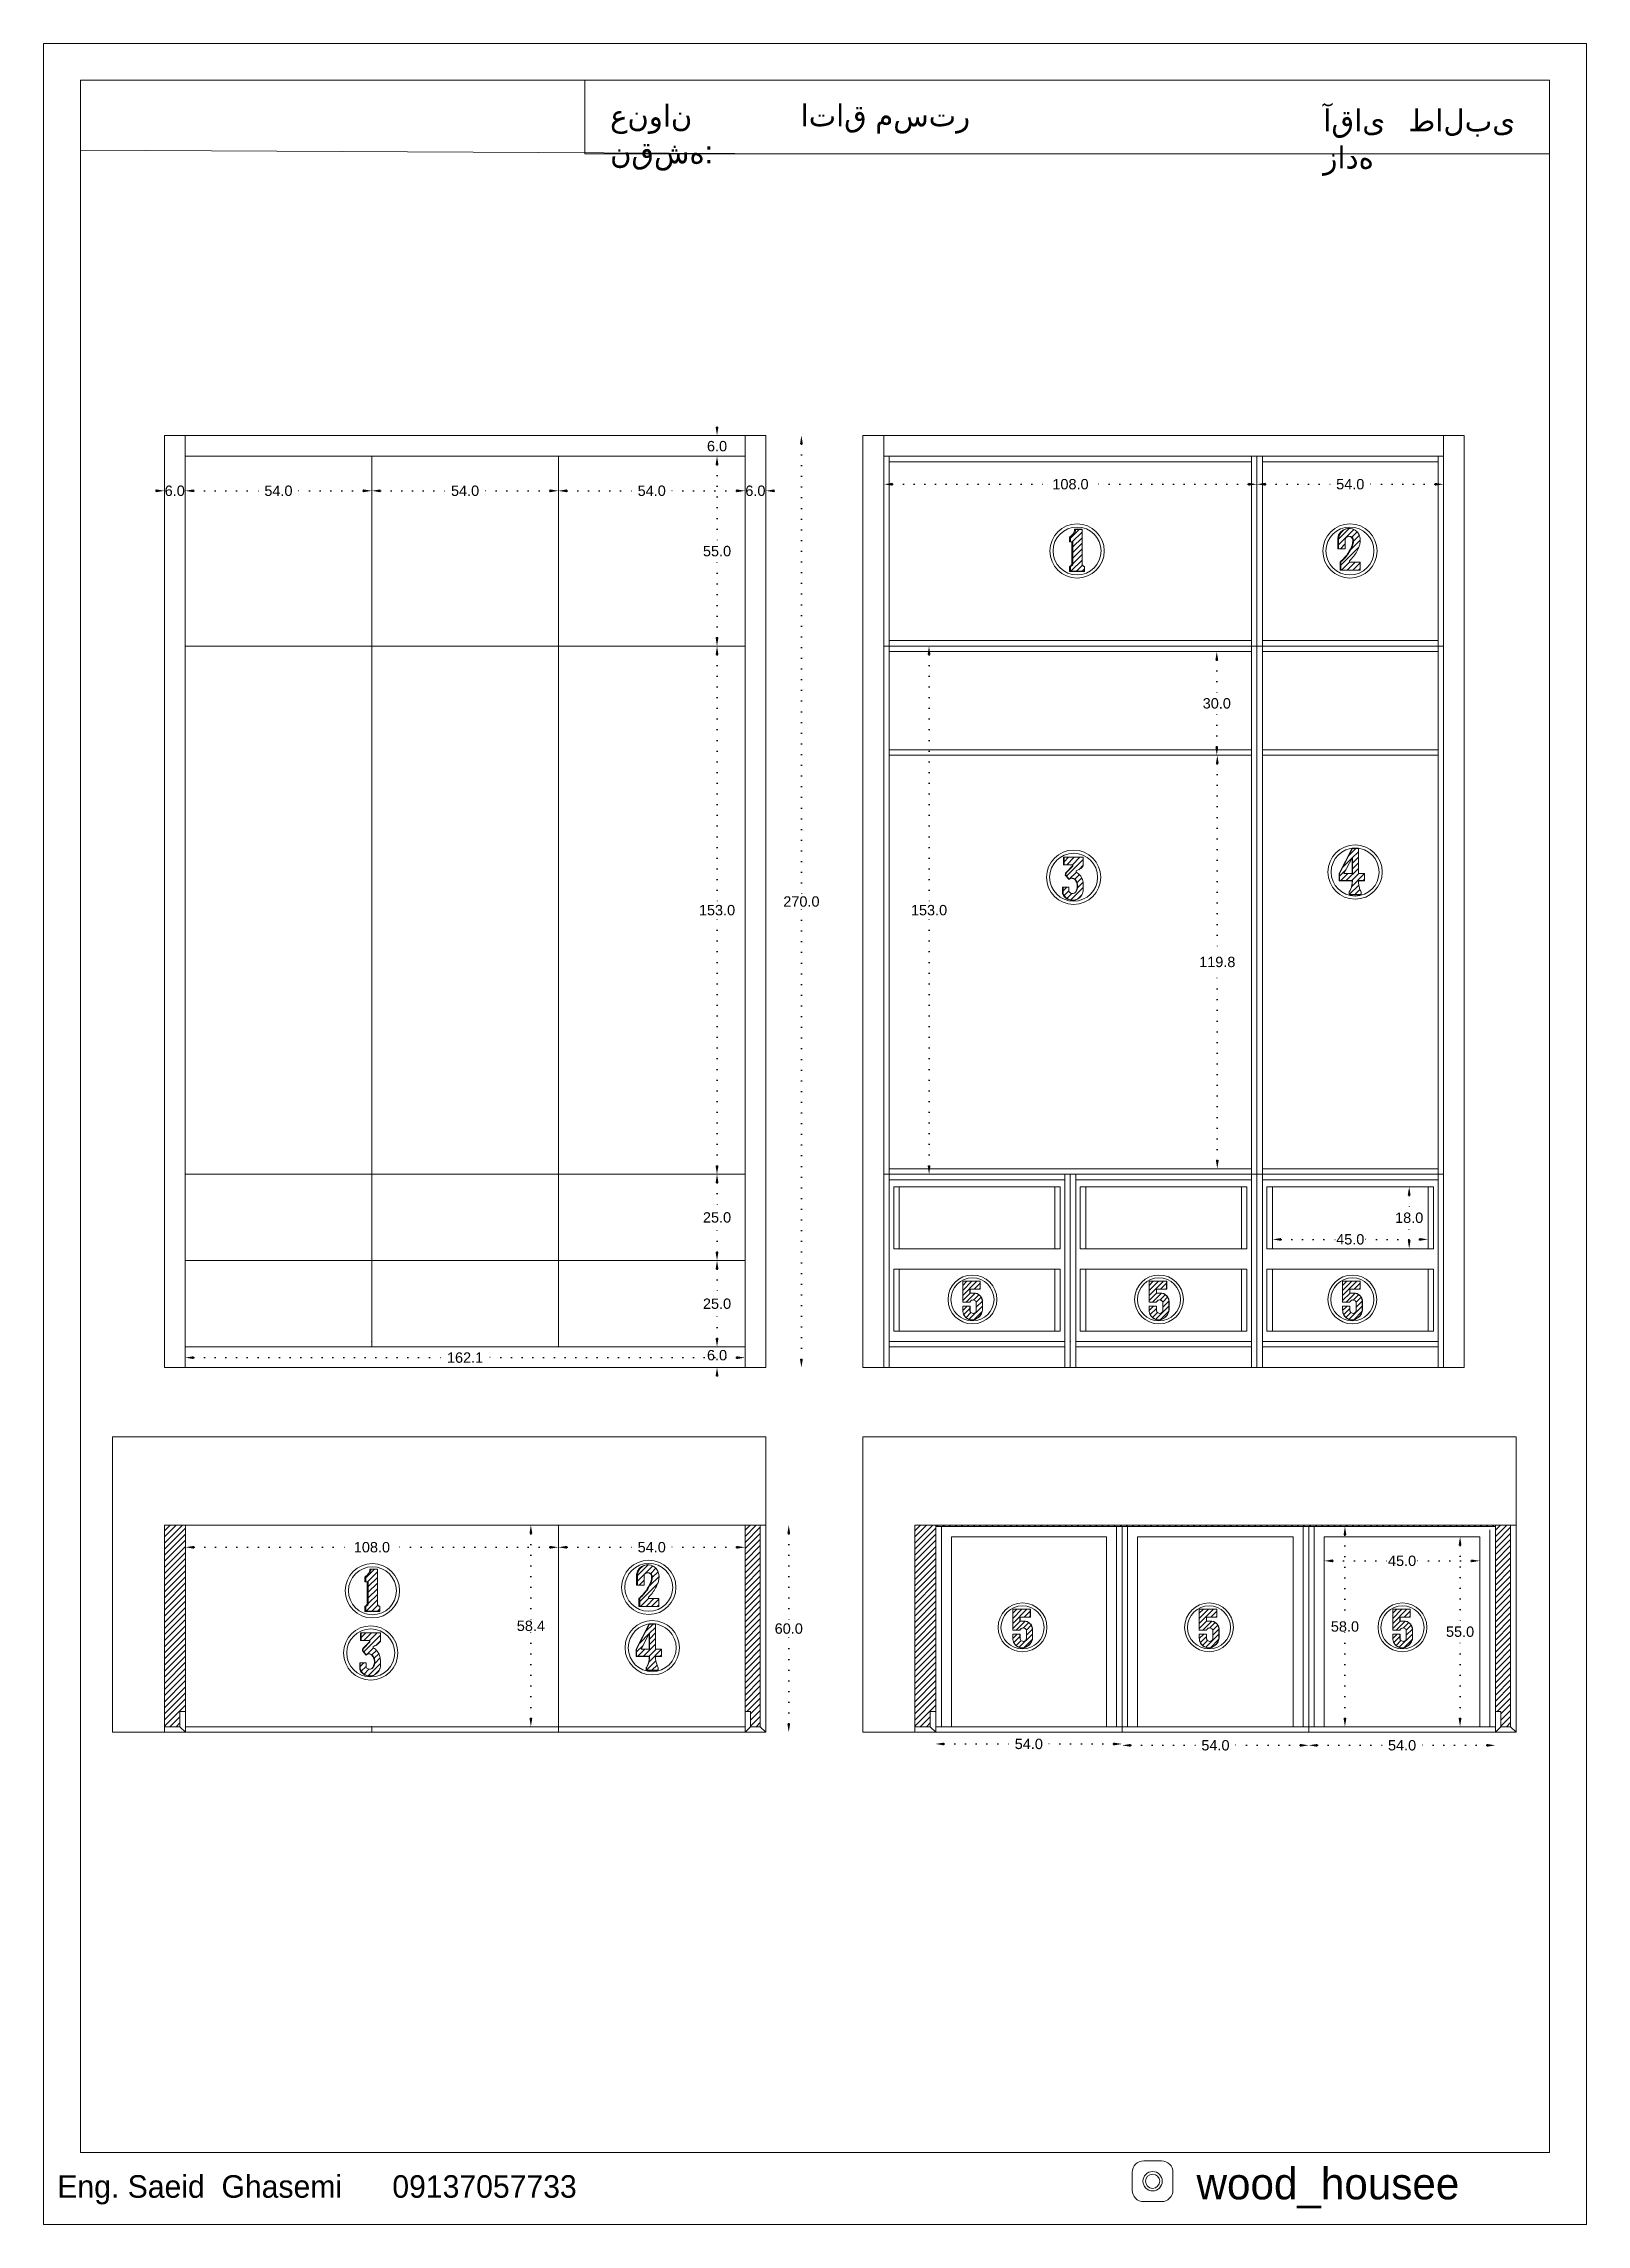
# Model space of a CAD drawing. Header units: centimetres. Extents: x 31 to 5445, y 74 to 2139.
# Drawn here: x 3391 to 3837, y 172 to 804 of the extents above; entities that cross this region are included whole.
import ezdxf

# ---------------------------------------------------------------- set-up
doc = ezdxf.new("R2010")
doc.units = ezdxf.units.CM
doc.header["$MEASUREMENT"] = 0
doc.linetypes.add('ACAD_ISO07W100', pattern=[3, 0, -3])
doc.styles.get("Standard").update_dxf_attribs({"font": 'arial.ttf'})
doc.dimstyles.get("Standard").update_dxf_attribs({"dimtxt": 3, "dimasz": 2.5, "dimexe": 0.18, "dimexo": 0.0625, "dimgap": 0.09, "dimtad": 0, "dimtih": 1, "dimtoh": 1, "dimdec": 1, "dimzin": 0, "dimdsep": 46, "dimtxsty": 'Standard', "dimcen": 0.09, "dimse1": 1, "dimse2": 1, "dimadec": 0, "dimazin": 0, "dimtfac": 1, "dimtdec": 1, "dimtofl": 0, "dimtmove": 0, "dimatfit": 3, "dimfxl": 1, "dimtolj": 1, "dimtzin": 0, "dimarcsym": 0})

msp = doc.modelspace()

# ---------------------------------------------------------------- texts
at = {"lineweight": 20, "attachment_point": 1}
for s, width, gutter_width, heights, insert, char_height in [('{\\fArial|b0|i0|c178|p34;عنوان نقشه}:', 47.3344, 289.23, [0], (3554.67, 786.16), 6.3806), ('{\\fArial|b0|i0|c178|p34;اتاق مستر}', 55.3058, 289.23, [0], (3609.84, 786.25), 6.3806), ('\\pxqj;{\\fArial|b0|i0|c178|p34;آقای طالبی زاده}', 55.3903, 291.58, [13.56], (3761.14, 784.81), 6.4324), ('{\\fPlantagenet Cherokee|b0|i0|c0|p18;^IEng. Saeid  Ghasemi      09137057733}', 288.2221, 32.23, [0], (3368.52, 186.39), 6.5251), ('{\\fPlantagenet Cherokee|b0|i0|c0|p18;wood_housee}', 1.7893, 45.13, [0.282], (3724.45, 188.53), 9.1352)]:
    msp.add_mtext_dynamic_manual_height_columns(s, width=width, gutter_width=gutter_width, heights=heights, dxfattribs=dict(at, insert=insert, char_height=char_height))

# ---------------------------------------------------------------- blocks, each defined once
blk = doc.blocks.new('*D55')
at = {"color": 0, "linetype": 'ACAD_ISO07W100', "lineweight": -2, "transparency": 16777216}
for p, q in [((3434.23, 368.28), (3480.71, 368.28)), ((3537.19, 368.28), (3490.72, 368.28))]:
    blk.add_line(p, q, dxfattribs=at)
at = {"color": 0, "transparency": 16777216}
for points in [[(3434.23, 368.69), (3434.23, 367.86), (3431.73, 368.28)], [(3537.19, 368.69), (3537.19, 367.86), (3539.69, 368.28)]]:
    blk.add_solid(points, dxfattribs=at)
at = {"layer": 'Defpoints', "color": 0, "transparency": 16777216}
for p in [(3431.73, 374.71), (3539.69, 374.71), (3431.73, 368.28)]:
    blk.add_point(p, dxfattribs=at)
at = {"color": 0, "lineweight": 20, "transparency": 16777216, "insert": (3485.71, 368.28), "char_height": 3, "attachment_point": 5}
blk.add_mtext('\\A1;108.0', dxfattribs=at)
blk = doc.blocks.new('*D56')
at = {"color": 0, "linetype": 'ACAD_ISO07W100', "lineweight": -2, "transparency": 16777216}
for p, q in [((3542.19, 368.28), (3562.73, 368.28)), ((3591.23, 368.28), (3570.69, 368.28))]:
    blk.add_line(p, q, dxfattribs=at)
at = {"color": 0, "transparency": 16777216}
for points in [[(3542.19, 368.69), (3542.19, 367.86), (3539.69, 368.28)], [(3591.23, 368.69), (3591.23, 367.86), (3593.73, 368.28)]]:
    blk.add_solid(points, dxfattribs=at)
at = {"layer": 'Defpoints', "color": 0, "transparency": 16777216}
for p in [(3539.69, 374.71), (3593.73, 374.71), (3593.73, 368.28)]:
    blk.add_point(p, dxfattribs=at)
at = {"color": 0, "lineweight": 20, "transparency": 16777216, "insert": (3566.71, 368.28), "char_height": 3, "attachment_point": 5}
blk.add_mtext('\\A1;54.0', dxfattribs=at)
blk = doc.blocks.new('*D58')
at = {"color": 0, "linetype": 'ACAD_ISO07W100', "lineweight": -2, "transparency": 16777216}
for p, q in [((3759.44, 310.91), (3779.97, 310.91)), ((3808.47, 310.91), (3787.93, 310.91))]:
    blk.add_line(p, q, dxfattribs=at)
at = {"color": 0, "transparency": 16777216}
for points in [[(3759.44, 311.32), (3759.44, 310.49), (3756.94, 310.91)], [(3808.47, 311.32), (3808.47, 310.49), (3810.97, 310.91)]]:
    blk.add_solid(points, dxfattribs=at)
at = {"layer": 'Defpoints', "color": 0, "transparency": 16777216}
for p in [(3756.94, 374.31), (3810.97, 374.71), (3810.97, 310.91)]:
    blk.add_point(p, dxfattribs=at)
at = {"color": 0, "lineweight": 20, "transparency": 16777216, "insert": (3783.95, 310.91), "char_height": 3, "attachment_point": 5}
blk.add_mtext('\\A1;54.0', dxfattribs=at)
blk = doc.blocks.new('*D59')
at = {"color": 0, "linetype": 'ACAD_ISO07W100', "lineweight": -2, "transparency": 16777216}
for p, q in [((3651.37, 311.3), (3671.91, 311.3)), ((3700.4, 311.3), (3679.87, 311.3))]:
    blk.add_line(p, q, dxfattribs=at)
at = {"color": 0, "transparency": 16777216}
for points in [[(3651.37, 311.71), (3651.37, 310.88), (3648.87, 311.3)], [(3700.4, 311.71), (3700.4, 310.88), (3702.9, 311.3)]]:
    blk.add_solid(points, dxfattribs=at)
at = {"layer": 'Defpoints', "color": 0, "transparency": 16777216}
for p in [(3648.87, 374.71), (3702.9, 374.71), (3702.9, 311.3)]:
    blk.add_point(p, dxfattribs=at)
at = {"color": 0, "lineweight": 20, "transparency": 16777216, "insert": (3675.89, 311.3), "char_height": 3, "attachment_point": 5}
blk.add_mtext('\\A1;54.0', dxfattribs=at)
blk = doc.blocks.new('*D60')
at = {"color": 0, "linetype": 'ACAD_ISO07W100', "lineweight": -2, "transparency": 16777216}
for p, q in [((3705.4, 310.91), (3725.94, 310.91)), ((3754.44, 310.91), (3733.9, 310.91))]:
    blk.add_line(p, q, dxfattribs=at)
at = {"color": 0, "transparency": 16777216}
for points in [[(3705.4, 311.32), (3705.4, 310.49), (3702.9, 310.91)], [(3754.44, 311.32), (3754.44, 310.49), (3756.94, 310.91)]]:
    blk.add_solid(points, dxfattribs=at)
at = {"layer": 'Defpoints', "color": 0, "transparency": 16777216}
for p in [(3702.9, 374.31), (3756.94, 374.31), (3756.94, 310.91)]:
    blk.add_point(p, dxfattribs=at)
at = {"color": 0, "lineweight": 20, "transparency": 16777216, "insert": (3729.92, 310.91), "char_height": 3, "attachment_point": 5}
blk.add_mtext('\\A1;54.0', dxfattribs=at)
blk = doc.blocks.new('*D62')
at = {"color": 0, "linetype": 'ACAD_ISO07W100', "lineweight": -2, "transparency": 16777216}
for p, q in [((3531.73, 372.21), (3531.73, 347.13)), ((3531.73, 318.81), (3531.73, 343.89))]:
    blk.add_line(p, q, dxfattribs=at)
at = {"color": 0, "transparency": 16777216}
for points in [[(3531.32, 372.21), (3532.15, 372.21), (3531.73, 374.71)], [(3531.32, 318.81), (3532.15, 318.81), (3531.73, 316.31)]]:
    blk.add_solid(points, dxfattribs=at)
at = {"layer": 'Defpoints', "color": 0, "transparency": 16777216}
for p in [(3539.69, 374.71), (3531.73, 316.31), (3539.69, 316.31)]:
    blk.add_point(p, dxfattribs=at)
at = {"color": 0, "lineweight": 20, "transparency": 16777216, "insert": (3531.73, 345.51), "char_height": 3, "attachment_point": 5}
blk.add_mtext('\\A1;58.4', dxfattribs=at)
blk = doc.blocks.new('*D63')
at = {"color": 0, "linetype": 'ACAD_ISO07W100', "lineweight": -2, "transparency": 16777216}
for p, q in [((3606.39, 372.21), (3606.39, 346.33)), ((3606.39, 317.21), (3606.39, 343.09))]:
    blk.add_line(p, q, dxfattribs=at)
at = {"color": 0, "transparency": 16777216}
for points in [[(3605.97, 372.21), (3606.8, 372.21), (3606.39, 374.71)], [(3605.97, 317.21), (3606.8, 317.21), (3606.39, 314.71)]]:
    blk.add_solid(points, dxfattribs=at)
at = {"layer": 'Defpoints', "color": 0, "transparency": 16777216}
for p in [(3599.73, 374.71), (3599.73, 314.71), (3606.39, 314.71)]:
    blk.add_point(p, dxfattribs=at)
at = {"color": 0, "lineweight": 20, "transparency": 16777216, "insert": (3606.39, 344.71), "char_height": 3, "attachment_point": 5}
blk.add_mtext('\\A1;60.0', dxfattribs=at)
blk = doc.blocks.new('*D64')
at = {"color": 0, "linetype": 'ACAD_ISO07W100', "lineweight": -2, "transparency": 16777216}
for p, q in [((3800.74, 368.81), (3800.74, 345.43)), ((3800.74, 318.81), (3800.74, 342.19))]:
    blk.add_line(p, q, dxfattribs=at)
at = {"color": 0, "transparency": 16777216}
for points in [[(3800.32, 368.81), (3801.16, 368.81), (3800.74, 371.31)], [(3800.32, 318.81), (3801.16, 318.81), (3800.74, 316.31)]]:
    blk.add_solid(points, dxfattribs=at)
at = {"layer": 'Defpoints', "color": 0, "transparency": 16777216}
for p in [(3806.47, 371.31), (3800.74, 316.31), (3806.47, 316.31)]:
    blk.add_point(p, dxfattribs=at)
at = {"color": 0, "lineweight": 20, "transparency": 16777216, "insert": (3800.74, 343.81), "char_height": 3, "attachment_point": 5}
blk.add_mtext('\\A1;55.0', dxfattribs=at)
blk = doc.blocks.new('*D65')
at = {"color": 0, "linetype": 'ACAD_ISO07W100', "lineweight": -2, "transparency": 16777216}
for p, q in [((3763.94, 364.34), (3779.91, 364.34)), ((3803.97, 364.34), (3787.99, 364.34))]:
    blk.add_line(p, q, dxfattribs=at)
at = {"color": 0, "transparency": 16777216}
for points in [[(3763.94, 364.76), (3763.94, 363.92), (3761.44, 364.34)], [(3803.97, 364.76), (3803.97, 363.92), (3806.47, 364.34)]]:
    blk.add_solid(points, dxfattribs=at)
at = {"layer": 'Defpoints', "color": 0, "transparency": 16777216}
for p in [(3761.44, 371.31), (3806.47, 371.31), (3761.44, 364.34)]:
    blk.add_point(p, dxfattribs=at)
at = {"color": 0, "lineweight": 20, "transparency": 16777216, "insert": (3783.95, 364.34), "char_height": 3, "attachment_point": 5}
blk.add_mtext('\\A1;45.0', dxfattribs=at)
blk = doc.blocks.new('*D66')
at = {"color": 0, "linetype": 'ACAD_ISO07W100', "lineweight": -2, "transparency": 16777216}
for p, q in [((3767.41, 371.81), (3767.41, 346.93)), ((3767.41, 318.81), (3767.41, 343.69))]:
    blk.add_line(p, q, dxfattribs=at)
at = {"color": 0, "transparency": 16777216}
for points in [[(3767, 371.81), (3767.83, 371.81), (3767.41, 374.31)], [(3767, 318.81), (3767.83, 318.81), (3767.41, 316.31)]]:
    blk.add_solid(points, dxfattribs=at)
at = {"layer": 'Defpoints', "color": 0, "transparency": 16777216}
for p in [(3758.54, 374.31), (3767.41, 374.31), (3758.54, 316.31)]:
    blk.add_point(p, dxfattribs=at)
at = {"color": 0, "lineweight": 20, "transparency": 16777216, "insert": (3767.41, 345.31), "char_height": 3, "attachment_point": 5}
blk.add_mtext('\\A1;58.0', dxfattribs=at)
blk = doc.blocks.new('*D72')
at = {"color": 0, "linetype": 'ACAD_ISO07W100', "lineweight": -2, "transparency": 16777216}
for p, q in [((3585.62, 428.81), (3585.62, 431.31)), ((3585.62, 417.81), (3585.62, 415.31))]:
    blk.add_line(p, q, dxfattribs=at)
at = {"color": 0, "transparency": 16777216}
for points in [[(3585.2, 428.81), (3586.04, 428.81), (3585.62, 426.31)], [(3585.2, 417.81), (3586.04, 417.81), (3585.62, 420.31)]]:
    blk.add_solid(points, dxfattribs=at)
at = {"layer": 'Defpoints', "color": 0, "transparency": 16777216}
for p in [(3585.62, 426.31), (3599.73, 426.31), (3599.73, 420.31)]:
    blk.add_point(p, dxfattribs=at)
at = {"color": 0, "lineweight": 20, "transparency": 16777216, "insert": (3585.62, 423.9), "char_height": 3, "attachment_point": 5}
blk.add_mtext('\\A1;6.0', dxfattribs=at)
blk = doc.blocks.new('*D73')
at = {"color": 0, "linetype": 'ACAD_ISO07W100', "lineweight": -2, "transparency": 16777216}
for p, q in [((3585.62, 448.81), (3585.62, 440.43)), ((3585.62, 428.81), (3585.62, 437.19))]:
    blk.add_line(p, q, dxfattribs=at)
at = {"color": 0, "transparency": 16777216}
for points in [[(3585.2, 448.81), (3586.04, 448.81), (3585.62, 451.31)], [(3585.2, 428.81), (3586.04, 428.81), (3585.62, 426.31)]]:
    blk.add_solid(points, dxfattribs=at)
at = {"layer": 'Defpoints', "color": 0, "transparency": 16777216}
for p in [(3585.62, 451.31), (3593.73, 451.31), (3599.73, 426.31)]:
    blk.add_point(p, dxfattribs=at)
at = {"color": 0, "lineweight": 20, "transparency": 16777216, "insert": (3585.62, 438.81), "char_height": 3, "attachment_point": 5}
blk.add_mtext('\\A1;25.0', dxfattribs=at)
blk = doc.blocks.new('*D74')
at = {"color": 0, "linetype": 'ACAD_ISO07W100', "lineweight": -2, "transparency": 16777216}
for p, q in [((3585.62, 473.81), (3585.62, 465.43)), ((3585.62, 453.81), (3585.62, 462.19))]:
    blk.add_line(p, q, dxfattribs=at)
at = {"color": 0, "transparency": 16777216}
for points in [[(3585.2, 473.81), (3586.04, 473.81), (3585.62, 476.31)], [(3585.2, 453.81), (3586.04, 453.81), (3585.62, 451.31)]]:
    blk.add_solid(points, dxfattribs=at)
at = {"layer": 'Defpoints', "color": 0, "transparency": 16777216}
for p in [(3585.62, 476.31), (3593.73, 476.31), (3593.73, 451.31)]:
    blk.add_point(p, dxfattribs=at)
at = {"color": 0, "lineweight": 20, "transparency": 16777216, "insert": (3585.62, 463.81), "char_height": 3, "attachment_point": 5}
blk.add_mtext('\\A1;25.0', dxfattribs=at)
blk = doc.blocks.new('*D75')
at = {"color": 0, "linetype": 'ACAD_ISO07W100', "lineweight": -2, "transparency": 16777216}
for p, q in [((3585.62, 626.81), (3585.62, 554.43)), ((3585.62, 478.81), (3585.62, 551.19))]:
    blk.add_line(p, q, dxfattribs=at)
at = {"color": 0, "transparency": 16777216}
for points in [[(3585.2, 626.81), (3586.04, 626.81), (3585.62, 629.31)], [(3585.2, 478.81), (3586.04, 478.81), (3585.62, 476.31)]]:
    blk.add_solid(points, dxfattribs=at)
at = {"layer": 'Defpoints', "color": 0, "transparency": 16777216}
for p in [(3585.62, 629.31), (3593.73, 629.31), (3593.73, 476.31)]:
    blk.add_point(p, dxfattribs=at)
at = {"color": 0, "lineweight": 20, "transparency": 16777216, "insert": (3585.62, 552.81), "char_height": 3, "attachment_point": 5}
blk.add_mtext('\\A1;153.0', dxfattribs=at)
blk = doc.blocks.new('*D76')
at = {"color": 0, "linetype": 'ACAD_ISO07W100', "lineweight": -2, "transparency": 16777216}
for p, q in [((3585.62, 681.81), (3585.62, 658.43)), ((3585.62, 631.81), (3585.62, 655.19))]:
    blk.add_line(p, q, dxfattribs=at)
at = {"color": 0, "transparency": 16777216}
for points in [[(3585.2, 681.81), (3586.04, 681.81), (3585.62, 684.31)], [(3585.2, 631.81), (3586.04, 631.81), (3585.62, 629.31)]]:
    blk.add_solid(points, dxfattribs=at)
at = {"layer": 'Defpoints', "color": 0, "transparency": 16777216}
for p in [(3585.62, 684.31), (3593.73, 684.31), (3593.73, 629.31)]:
    blk.add_point(p, dxfattribs=at)
at = {"color": 0, "lineweight": 20, "transparency": 16777216, "insert": (3585.62, 656.81), "char_height": 3, "attachment_point": 5}
blk.add_mtext('\\A1;55.0', dxfattribs=at)
blk = doc.blocks.new('*D77')
at = {"color": 0, "linetype": 'ACAD_ISO07W100', "lineweight": -2, "transparency": 16777216}
for p, q in [((3585.62, 692.81), (3585.62, 695.31)), ((3585.62, 681.81), (3585.62, 679.31))]:
    blk.add_line(p, q, dxfattribs=at)
at = {"color": 0, "transparency": 16777216}
for points in [[(3585.2, 692.81), (3586.04, 692.81), (3585.62, 690.31)], [(3585.2, 681.81), (3586.04, 681.81), (3585.62, 684.31)]]:
    blk.add_solid(points, dxfattribs=at)
at = {"layer": 'Defpoints', "color": 0, "transparency": 16777216}
for p in [(3585.62, 690.31), (3599.73, 690.31), (3593.73, 684.31)]:
    blk.add_point(p, dxfattribs=at)
at = {"color": 0, "lineweight": 20, "transparency": 16777216, "insert": (3585.62, 687.21), "char_height": 3, "attachment_point": 5}
blk.add_mtext('\\A1;6.0', dxfattribs=at)
blk = doc.blocks.new('*D78')
at = {"color": 0, "linetype": 'ACAD_ISO07W100', "lineweight": -2, "transparency": 16777216}
for p, q in [((3610.05, 687.81), (3610.05, 556.93)), ((3610.05, 422.81), (3610.05, 553.69))]:
    blk.add_line(p, q, dxfattribs=at)
at = {"color": 0, "transparency": 16777216}
for points in [[(3609.63, 687.81), (3610.47, 687.81), (3610.05, 690.31)], [(3609.63, 422.81), (3610.47, 422.81), (3610.05, 420.31)]]:
    blk.add_solid(points, dxfattribs=at)
at = {"layer": 'Defpoints', "color": 0, "transparency": 16777216}
for p in [(3599.73, 690.31), (3610.05, 690.31), (3599.73, 420.31)]:
    blk.add_point(p, dxfattribs=at)
at = {"color": 0, "lineweight": 20, "transparency": 16777216, "insert": (3610.05, 555.31), "char_height": 3, "attachment_point": 5}
blk.add_mtext('\\A1;270.0', dxfattribs=at)
blk = doc.blocks.new('*D79')
at = {"color": 0, "linetype": 'ACAD_ISO07W100', "lineweight": -2, "transparency": 16777216}
for p, q in [((3423.13, 674.29), (3420.63, 674.29)), ((3434.13, 674.29), (3436.63, 674.29))]:
    blk.add_line(p, q, dxfattribs=at)
at = {"color": 0, "transparency": 16777216}
for points in [[(3423.13, 674.71), (3423.13, 673.87), (3425.63, 674.29)], [(3434.13, 674.71), (3434.13, 673.87), (3431.63, 674.29)]]:
    blk.add_solid(points, dxfattribs=at)
at = {"layer": 'Defpoints', "color": 0, "transparency": 16777216}
for p in [(3431.63, 674.29), (3431.63, 426.31), (3425.63, 420.31)]:
    blk.add_point(p, dxfattribs=at)
at = {"color": 0, "lineweight": 20, "transparency": 16777216, "insert": (3428.63, 674.29), "char_height": 3, "attachment_point": 5}
blk.add_mtext('\\A1;6.0', dxfattribs=at)
blk = doc.blocks.new('*D80')
at = {"color": 0, "linetype": 'ACAD_ISO07W100', "lineweight": -2, "transparency": 16777216}
for p, q in [((3434.13, 674.29), (3454.66, 674.29)), ((3483.16, 674.29), (3462.63, 674.29))]:
    blk.add_line(p, q, dxfattribs=at)
at = {"color": 0, "transparency": 16777216}
for points in [[(3434.13, 674.71), (3434.13, 673.87), (3431.63, 674.29)], [(3483.16, 674.71), (3483.16, 673.87), (3485.66, 674.29)]]:
    blk.add_solid(points, dxfattribs=at)
at = {"layer": 'Defpoints', "color": 0, "transparency": 16777216}
for p in [(3431.63, 674.29), (3431.63, 426.31), (3485.66, 426.31)]:
    blk.add_point(p, dxfattribs=at)
at = {"color": 0, "lineweight": 20, "transparency": 16777216, "insert": (3458.64, 674.29), "char_height": 3, "attachment_point": 5}
blk.add_mtext('\\A1;54.0', dxfattribs=at)
blk = doc.blocks.new('*D81')
at = {"color": 0, "linetype": 'ACAD_ISO07W100', "lineweight": -2, "transparency": 16777216}
for p, q in [((3488.16, 674.29), (3508.7, 674.29)), ((3537.19, 674.29), (3516.66, 674.29))]:
    blk.add_line(p, q, dxfattribs=at)
at = {"color": 0, "transparency": 16777216}
for points in [[(3488.16, 674.71), (3488.16, 673.87), (3485.66, 674.29)], [(3537.19, 674.71), (3537.19, 673.87), (3539.69, 674.29)]]:
    blk.add_solid(points, dxfattribs=at)
at = {"layer": 'Defpoints', "color": 0, "transparency": 16777216}
for p in [(3539.69, 674.29), (3485.66, 426.31), (3539.69, 426.31)]:
    blk.add_point(p, dxfattribs=at)
at = {"color": 0, "lineweight": 20, "transparency": 16777216, "insert": (3512.68, 674.29), "char_height": 3, "attachment_point": 5}
blk.add_mtext('\\A1;54.0', dxfattribs=at)
blk = doc.blocks.new('*D82')
at = {"color": 0, "linetype": 'ACAD_ISO07W100', "lineweight": -2, "transparency": 16777216}
for p, q in [((3542.19, 674.29), (3562.73, 674.29)), ((3591.23, 674.29), (3570.69, 674.29))]:
    blk.add_line(p, q, dxfattribs=at)
at = {"color": 0, "transparency": 16777216}
for points in [[(3542.19, 674.71), (3542.19, 673.87), (3539.69, 674.29)], [(3591.23, 674.71), (3591.23, 673.87), (3593.73, 674.29)]]:
    blk.add_solid(points, dxfattribs=at)
at = {"layer": 'Defpoints', "color": 0, "transparency": 16777216}
for p in [(3593.73, 674.29), (3539.69, 426.31), (3593.73, 420.31)]:
    blk.add_point(p, dxfattribs=at)
at = {"color": 0, "lineweight": 20, "transparency": 16777216, "insert": (3566.71, 674.29), "char_height": 3, "attachment_point": 5}
blk.add_mtext('\\A1;54.0', dxfattribs=at)
blk = doc.blocks.new('*D83')
at = {"color": 0, "linetype": 'ACAD_ISO07W100', "lineweight": -2, "transparency": 16777216}
for p, q in [((3591.23, 674.29), (3588.73, 674.29)), ((3602.23, 674.29), (3604.73, 674.29))]:
    blk.add_line(p, q, dxfattribs=at)
at = {"color": 0, "transparency": 16777216}
for points in [[(3591.23, 674.71), (3591.23, 673.87), (3593.73, 674.29)], [(3602.23, 674.71), (3602.23, 673.87), (3599.73, 674.29)]]:
    blk.add_solid(points, dxfattribs=at)
at = {"layer": 'Defpoints', "color": 0, "transparency": 16777216}
for p in [(3599.73, 674.29), (3593.73, 420.31), (3599.73, 420.31)]:
    blk.add_point(p, dxfattribs=at)
at = {"color": 0, "lineweight": 20, "transparency": 16777216, "insert": (3596.73, 674.29), "char_height": 3, "attachment_point": 5}
blk.add_mtext('\\A1;6.0', dxfattribs=at)
blk = doc.blocks.new('*D84')
at = {"color": 0, "linetype": 'ACAD_ISO07W100', "lineweight": -2, "transparency": 16777216}
for p, q in [((3434.13, 423.2), (3507.96, 423.2)), ((3591.23, 423.2), (3517.4, 423.2))]:
    blk.add_line(p, q, dxfattribs=at)
at = {"color": 0, "transparency": 16777216}
for points in [[(3434.13, 423.62), (3434.13, 422.79), (3431.63, 423.2)], [(3591.23, 423.62), (3591.23, 422.79), (3593.73, 423.2)]]:
    blk.add_solid(points, dxfattribs=at)
at = {"layer": 'Defpoints', "color": 0, "transparency": 16777216}
for p in [(3431.63, 426.31), (3593.73, 426.31), (3593.73, 423.2)]:
    blk.add_point(p, dxfattribs=at)
at = {"color": 0, "lineweight": 20, "transparency": 16777216, "insert": (3512.68, 423.2), "char_height": 3, "attachment_point": 5}
blk.add_mtext('\\A1;162.1', dxfattribs=at)
blk = doc.blocks.new('*D98')
at = {"color": 0, "linetype": 'ACAD_ISO07W100', "lineweight": -2, "transparency": 16777216}
for p, q in [((3748.94, 457.46), (3764.91, 457.46)), ((3788.97, 457.46), (3772.99, 457.46))]:
    blk.add_line(p, q, dxfattribs=at)
at = {"color": 0, "transparency": 16777216}
for points in [[(3748.94, 457.87), (3748.94, 457.04), (3746.44, 457.46)], [(3788.97, 457.87), (3788.97, 457.04), (3791.47, 457.46)]]:
    blk.add_solid(points, dxfattribs=at)
at = {"layer": 'Defpoints', "color": 0, "transparency": 16777216}
for p in [(3791.47, 457.46), (3746.44, 454.71), (3791.47, 454.71)]:
    blk.add_point(p, dxfattribs=at)
at = {"color": 0, "lineweight": 20, "transparency": 16777216, "insert": (3768.95, 457.46), "char_height": 3, "attachment_point": 5}
blk.add_mtext('\\A1;45.0', dxfattribs=at)
blk = doc.blocks.new('*D99')
at = {"color": 0, "linetype": 'ACAD_ISO07W100', "lineweight": -2, "transparency": 16777216}
for p, q in [((3786.01, 470.21), (3786.01, 465.33)), ((3786.01, 457.21), (3786.01, 462.09))]:
    blk.add_line(p, q, dxfattribs=at)
at = {"color": 0, "transparency": 16777216}
for points in [[(3785.59, 470.21), (3786.43, 470.21), (3786.01, 472.71)], [(3785.59, 457.21), (3786.43, 457.21), (3786.01, 454.71)]]:
    blk.add_solid(points, dxfattribs=at)
at = {"layer": 'Defpoints', "color": 0, "transparency": 16777216}
for p in [(3786.01, 472.71), (3791.47, 472.71), (3791.47, 454.71)]:
    blk.add_point(p, dxfattribs=at)
at = {"color": 0, "lineweight": 20, "transparency": 16777216, "insert": (3786.01, 463.71), "char_height": 3, "attachment_point": 5}
blk.add_mtext('\\A1;18.0', dxfattribs=at)
blk = doc.blocks.new('*D100')
at = {"color": 0, "linetype": 'ACAD_ISO07W100', "lineweight": -2, "transparency": 16777216}
for p, q in [((3730.45, 595.21), (3730.45, 539.43)), ((3730.45, 480.41), (3730.45, 536.19))]:
    blk.add_line(p, q, dxfattribs=at)
at = {"color": 0, "transparency": 16777216}
for points in [[(3730.04, 595.21), (3730.87, 595.21), (3730.45, 597.71)], [(3730.04, 480.41), (3730.87, 480.41), (3730.45, 477.91)]]:
    blk.add_solid(points, dxfattribs=at)
at = {"layer": 'Defpoints', "color": 0, "transparency": 16777216}
for p in [(3730.45, 597.71), (3740.34, 597.71), (3740.34, 477.91)]:
    blk.add_point(p, dxfattribs=at)
at = {"color": 0, "lineweight": 20, "transparency": 16777216, "insert": (3730.45, 537.81), "char_height": 3, "attachment_point": 5}
blk.add_mtext('\\A1;119.8', dxfattribs=at)
blk = doc.blocks.new('*D101')
at = {"color": 0, "linetype": 'ACAD_ISO07W100', "lineweight": -2, "transparency": 16777216}
for p, q in [((3730.31, 625.21), (3730.31, 614.33)), ((3730.31, 600.21), (3730.31, 611.09))]:
    blk.add_line(p, q, dxfattribs=at)
at = {"color": 0, "transparency": 16777216}
for points in [[(3729.89, 625.21), (3730.72, 625.21), (3730.31, 627.71)], [(3729.89, 600.21), (3730.72, 600.21), (3730.31, 597.71)]]:
    blk.add_solid(points, dxfattribs=at)
at = {"layer": 'Defpoints', "color": 0, "transparency": 16777216}
for p in [(3730.31, 627.71), (3740.34, 627.71), (3740.34, 597.71)]:
    blk.add_point(p, dxfattribs=at)
at = {"color": 0, "lineweight": 20, "transparency": 16777216, "insert": (3730.31, 612.71), "char_height": 3, "attachment_point": 5}
blk.add_mtext('\\A1;30.0', dxfattribs=at)
blk = doc.blocks.new('*D102')
at = {"color": 0, "linetype": 'ACAD_ISO07W100', "lineweight": -2, "transparency": 16777216}
for p, q in [((3636.47, 676.19), (3682.95, 676.19)), ((3739.44, 676.19), (3692.96, 676.19))]:
    blk.add_line(p, q, dxfattribs=at)
at = {"color": 0, "transparency": 16777216}
for points in [[(3636.47, 676.61), (3636.47, 675.77), (3633.97, 676.19)], [(3739.44, 676.61), (3739.44, 675.77), (3741.94, 676.19)]]:
    blk.add_solid(points, dxfattribs=at)
at = {"layer": 'Defpoints', "color": 0, "transparency": 16777216}
for p in [(3633.97, 690.31), (3741.94, 684.31), (3741.94, 676.19)]:
    blk.add_point(p, dxfattribs=at)
at = {"color": 0, "lineweight": 20, "transparency": 16777216, "insert": (3687.95, 676.19), "char_height": 3, "attachment_point": 5}
blk.add_mtext('\\A1;108.0', dxfattribs=at)
blk = doc.blocks.new('*D103')
at = {"color": 0, "linetype": 'ACAD_ISO07W100', "lineweight": -2, "transparency": 16777216}
for p, q in [((3744.44, 676.19), (3764.97, 676.19)), ((3793.47, 676.19), (3772.93, 676.19))]:
    blk.add_line(p, q, dxfattribs=at)
at = {"color": 0, "transparency": 16777216}
for points in [[(3744.44, 676.61), (3744.44, 675.77), (3741.94, 676.19)], [(3793.47, 676.61), (3793.47, 675.77), (3795.97, 676.19)]]:
    blk.add_solid(points, dxfattribs=at)
at = {"layer": 'Defpoints', "color": 0, "transparency": 16777216}
for p in [(3741.94, 684.31), (3795.97, 684.31), (3795.97, 676.19)]:
    blk.add_point(p, dxfattribs=at)
at = {"color": 0, "lineweight": 20, "transparency": 16777216, "insert": (3768.95, 676.19), "char_height": 3, "attachment_point": 5}
blk.add_mtext('\\A1;54.0', dxfattribs=at)
blk = doc.blocks.new('*D166')
at = {"color": 0, "linetype": 'ACAD_ISO07W100', "lineweight": -2, "transparency": 16777216}
for p, q in [((3647, 626.81), (3647, 554.43)), ((3647, 478.81), (3647, 551.19))]:
    blk.add_line(p, q, dxfattribs=at)
at = {"color": 0, "transparency": 16777216}
for points in [[(3646.58, 626.81), (3647.42, 626.81), (3647, 629.31)], [(3646.58, 478.81), (3647.42, 478.81), (3647, 476.31)]]:
    blk.add_solid(points, dxfattribs=at)
at = {"layer": 'Defpoints', "color": 0, "transparency": 16777216}
for p in [(3633.87, 629.31), (3647, 629.31), (3633.97, 476.31)]:
    blk.add_point(p, dxfattribs=at)
at = {"color": 0, "lineweight": 20, "transparency": 16777216, "insert": (3647, 552.81), "char_height": 3, "attachment_point": 5}
blk.add_mtext('\\A1;153.0', dxfattribs=at)

# ---------------------------------------------------------------- dimensions: what is measured, and where the dimension line sits
at = {"lineweight": 20}
for base, p1, p2, picture, middle in [((3585.62, 690.31), (3593.73, 684.31), (3599.73, 690.31), '*D77', (3585.62, 687.21)), ((3647, 629.31), (3633.97, 476.31), (3633.87, 629.31), '*D166', (3647, 552.81)), ((3786.01, 472.71), (3791.47, 454.71), (3791.47, 472.71), '*D99', (3786.01, 463.71)), ((3585.62, 426.31), (3599.73, 420.31), (3599.73, 426.31), '*D72', (3585.62, 423.9))]:
    dim = msp.add_linear_dim(base=base, p1=p1, p2=p2, angle=270, dimstyle='Standard', dxfattribs=at)
    dim.commit()
    dim.dimension.update_dxf_attribs({"geometry": picture, "text_midpoint": middle, "dimtype": 160})
for base, p1, p2, angle, picture, middle in [((3610.05, 690.31), (3599.73, 420.31), (3599.73, 690.31), 270, '*D78', (3610.05, 555.31)), ((3585.62, 684.31), (3593.73, 629.31), (3593.73, 684.31), 270, '*D76', (3585.62, 656.81)), ((3585.62, 629.31), (3593.73, 476.31), (3593.73, 629.31), 270, '*D75', (3585.62, 552.81)), ((3730.31, 627.71), (3740.34, 597.71), (3740.34, 627.71), 90, '*D101', (3730.31, 612.71)), ((3730.45, 597.71), (3740.34, 477.91), (3740.34, 597.71), 90, '*D100', (3730.45, 537.81)), ((3585.62, 476.31), (3593.73, 451.31), (3593.73, 476.31), 270, '*D74', (3585.62, 463.81)), ((3585.62, 451.31), (3599.73, 426.31), (3593.73, 451.31), 270, '*D73', (3585.62, 438.81)), ((3431.73, 368.28), (3539.69, 374.71), (3431.73, 374.71), 180, '*D55', (3485.71, 368.28)), ((3531.73, 316.31), (3539.69, 374.71), (3539.69, 316.31), 90, '*D62', (3531.73, 345.51)), ((3593.73, 368.28), (3539.69, 374.71), (3593.73, 374.71), 180, '*D56', (3566.71, 368.28)), ((3606.39, 314.71), (3599.73, 374.71), (3599.73, 314.71), 90, '*D63', (3606.39, 344.71)), ((3810.97, 310.91), (3756.94, 374.31), (3810.97, 374.71), 180, '*D58', (3783.95, 310.91)), ((3767.41, 374.31), (3758.54, 316.31), (3758.54, 374.31), 270, '*D66', (3767.41, 345.31)), ((3800.74, 316.31), (3806.47, 371.31), (3806.47, 316.31), 90, '*D64', (3800.74, 343.81))]:
    dim = msp.add_linear_dim(base=base, p1=p1, p2=p2, angle=angle, dimstyle='Standard', dxfattribs=at)
    dim.commit()
    dim.dimension.update_dxf_attribs({"geometry": picture, "text_midpoint": middle})
for base, p1, p2, picture, middle in [((3741.94, 676.19), (3633.97, 690.31), (3741.94, 684.31), '*D102', (3687.95, 676.19)), ((3795.97, 676.19), (3741.94, 684.31), (3795.97, 684.31), '*D103', (3768.95, 676.19)), ((3431.63, 674.29), (3425.63, 420.31), (3431.63, 426.31), '*D79', (3428.63, 674.29)), ((3431.63, 674.29), (3485.66, 426.31), (3431.63, 426.31), '*D80', (3458.64, 674.29)), ((3539.69, 674.29), (3485.66, 426.31), (3539.69, 426.31), '*D81', (3512.68, 674.29)), ((3593.73, 674.29), (3539.69, 426.31), (3593.73, 420.31), '*D82', (3566.71, 674.29)), ((3599.73, 674.29), (3593.73, 420.31), (3599.73, 420.31), '*D83', (3596.73, 674.29)), ((3791.47, 457.46), (3746.44, 454.71), (3791.47, 454.71), '*D98', (3768.95, 457.46)), ((3593.73, 423.2), (3431.63, 426.31), (3593.73, 426.31), '*D84', (3512.68, 423.2)), ((3702.9, 311.3), (3648.87, 374.71), (3702.9, 374.71), '*D59', (3675.89, 311.3)), ((3756.94, 310.91), (3702.9, 374.31), (3756.94, 374.31), '*D60', (3729.92, 310.91)), ((3761.44, 364.34), (3806.47, 371.31), (3761.44, 371.31), '*D65', (3783.95, 364.34))]:
    dim = msp.add_linear_dim(base=base, p1=p1, p2=p2, dimstyle='Standard', dxfattribs=at)
    dim.commit()
    dim.dimension.update_dxf_attribs({"geometry": picture, "text_midpoint": middle})

# ---------------------------------------------------------------- hatches: boundary and pattern name
at = {"lineweight": 20}
h = msp.add_hatch(dxfattribs=at)
h.set_pattern_fill('ANSI31', color=256, scale=9.218651)
h.set_pattern_definition([(45, (3039.8257, 1202.3746), (-0.8148213, 0.8148213), [])])
h.paths.add_polyline_path([(3771.78, 653.65), (3768.75, 653.65), (3768.75, 654.01), (3769.06, 654.3), (3769.35, 654.61), (3769.64, 654.93), (3769.91, 655.26), (3770.17, 655.61), (3770.41, 655.96), (3770.64, 656.32), (3770.85, 656.69), (3771.05, 657.07), (3771.23, 657.46), (3771.4, 657.86), (3771.45, 658.01), (3771.55, 658.26), (3771.63, 658.51), (3771.69, 658.77), (3771.75, 659.03), (3771.79, 659.29), (3771.82, 659.55), (3771.83, 659.82), (3771.83, 660.08), (3771.81, 660.35), (3771.78, 660.61), (3771.53, 661.51), (3771.03, 662.29), (3770.33, 662.91), (3769.57, 663.26), (3768.77, 663.37), (3767.86, 663.24), (3767.02, 662.86), (3766.32, 662.25), (3765.83, 661.47), (3765.57, 660.58), (3765.58, 659.66), (3765.58, 657.53), (3767.48, 657.53), (3767.48, 660.33), (3767.66, 660.66), (3767.91, 660.9), (3768.22, 661.06), (3768.56, 661.11), (3768.77, 661.07), (3768.9, 661.06), (3768.9, 661.05), (3769.11, 661.02), (3769.41, 660.87), (3769.65, 660.63), (3769.81, 660.33), (3769.88, 660), (3769.88, 659.78), (3769.87, 659.56), (3769.84, 659.35), (3769.81, 659.14), (3769.77, 658.92), (3769.72, 658.72), (3769.66, 658.51), (3769.59, 658.31), (3769.51, 658.11), (3769.42, 657.91), (3769.32, 657.69), (3769.11, 657.27), (3768.89, 656.87), (3768.65, 656.48), (3768.4, 656.09), (3768.13, 655.71), (3767.85, 655.35), (3767.55, 654.99), (3767.25, 654.65), (3766.93, 654.32), (3766.6, 653.99), (3766.25, 653.69), (3766.25, 651.34), (3771.78, 651.34)])
h = msp.add_hatch(dxfattribs=at)
h.set_pattern_fill('ANSI31', color=256, scale=9.218651)
h.set_pattern_definition([(45, (2942.0699, 1202.1544), (-0.8148213, 0.8148213), [])])
h.paths.add_polyline_path([(3691.84, 652.4), (3691.75, 652.45), (3691.66, 652.5), (3691.58, 652.56), (3691.51, 652.63), (3691.45, 652.71), (3691.4, 652.8), (3691.36, 652.89), (3691.33, 652.99), (3691.31, 653.09), (3691.31, 653.19), (3691.31, 663.11), (3689.45, 663.11), (3689.42, 662.88), (3689.37, 662.65), (3689.3, 662.43), (3689.22, 662.21), (3689.11, 662), (3688.99, 661.8), (3688.85, 661.62), (3688.7, 661.44), (3688.53, 661.28), (3688.34, 661.13), (3688.15, 661.01), (3687.94, 660.89), (3687.94, 659.49), (3688.35, 659.49), (3688.66, 659.47), (3688.66, 653.23), (3688.64, 653.13), (3688.62, 653.03), (3688.59, 652.94), (3688.55, 652.86), (3688.49, 652.77), (3688.43, 652.7), (3688.37, 652.63), (3688.29, 652.56), (3688.21, 652.51), (3688.13, 652.46), (3688.04, 652.43), (3687.94, 652.4), (3687.94, 650.97), (3692.03, 650.97), (3692.03, 652.35), (3691.93, 652.37)])
h = msp.add_hatch(dxfattribs=at)
h.set_pattern_fill('ANSI31', color=256, scale=9.218651)
h.set_pattern_definition([(45, (3075.6397, 1109.373), (-0.8148213, 0.8148213), [])])
h.paths.add_polyline_path([(3771.3, 570.7), (3769.56, 570.7), (3765.82, 563.42), (3765.82, 561.38), (3769.56, 561.38), (3769.56, 561.08), (3769.55, 560.81), (3769.53, 560.55), (3769.5, 560.29), (3769.46, 560.04), (3769.4, 559.78), (3769.33, 559.53), (3769.25, 559.28), (3769.16, 559.03), (3769.05, 558.8), (3768.94, 558.56), (3768.81, 558.33), (3768.67, 558.11), (3768.67, 557.32), (3772.09, 557.32), (3772.09, 558.05), (3771.97, 558.31), (3771.86, 558.57), (3771.75, 558.84), (3771.66, 559.11), (3771.58, 559.38), (3771.5, 559.66), (3771.44, 559.93), (3771.39, 560.22), (3771.35, 560.5), (3771.32, 560.78), (3771.31, 561.07), (3771.3, 561.38), (3773.09, 561.38), (3773.09, 563.42), (3771.3, 563.42)])
h.paths.add_polyline_path([(3769.51, 567.99), (3769.56, 567.95), (3769.56, 563.42), (3769.51, 563.42), (3767.13, 563.42)], flags=16)
h = msp.add_hatch(dxfattribs=at)
h.set_pattern_fill('ANSI31', color=256, scale=9.218651)
h.set_pattern_definition([(45, (2977.1061, 1107.7605), (-0.8148213, 0.8148213), [])])
h.paths.add_polyline_path([(3691.66, 568.14), (3686.1, 568.14), (3686.1, 565.98), (3688.52, 565.98), (3688.65, 565.95), (3688.65, 565.58), (3686.94, 563.85), (3686.83, 563.72), (3686.78, 563.66), (3686.74, 563.59), (3686.71, 563.51), (3686.67, 563.44), (3686.65, 563.36), (3686.63, 563.28), (3686.61, 563.2), (3686.6, 563.04), (3686.6, 562.96), (3687.61, 561.78), (3687.64, 561.81), (3687.77, 561.9), (3687.9, 561.98), (3688.05, 562.03), (3688.2, 562.06), (3688.36, 562.07), (3688.49, 562.07), (3688.64, 562.06), (3688.79, 562.03), (3688.94, 561.98), (3689.08, 561.91), (3689.2, 561.82), (3689.31, 561.71), (3689.5, 561.48), (3689.66, 561.23), (3689.8, 560.96), (3689.91, 560.69), (3689.98, 560.4), (3690.03, 560.11), (3690.05, 559.81), (3690.03, 559.51), (3689.99, 559.22), (3689.91, 558.93), (3689.81, 558.65), (3689.67, 558.39), (3689.58, 558.19), (3689.45, 558.02), (3689.28, 557.87), (3689.09, 557.77), (3688.96, 557.72), (3688.75, 557.66), (3688.53, 557.64), (3688.31, 557.66), (3688.1, 557.72), (3687.91, 557.83), (3687.74, 557.98), (3687.61, 558.15), (3687.51, 558.35), (3687.51, 559.46), (3685.83, 559.46), (3685.83, 557.66), (3685.95, 557.38), (3686.1, 557.11), (3686.27, 556.86), (3686.47, 556.63), (3686.69, 556.42), (3686.94, 556.23), (3687.2, 556.07), (3687.47, 555.94), (3687.76, 555.84), (3688.06, 555.77), (3688.36, 555.73), (3688.66, 555.72), (3689.03, 555.75), (3689.39, 555.82), (3689.74, 555.93), (3690, 556.05), (3690.28, 556.22), (3690.58, 556.44), (3690.85, 556.7), (3691.08, 556.99), (3691.28, 557.3), (3691.45, 557.64), (3691.57, 557.99), (3691.66, 558.35), (3691.66, 560.24), (3691.64, 560.6), (3691.6, 560.96), (3691.52, 561.31), (3691.41, 561.66), (3691.28, 562), (3691.11, 562.32), (3690.92, 562.63), (3690.7, 562.92), (3690.46, 563.19), (3690.2, 563.44), (3689.91, 563.66), (3689.61, 563.87), (3689.61, 564.23), (3689.81, 564.3), (3690, 564.38), (3690.19, 564.46), (3690.38, 564.56), (3690.56, 564.66), (3690.74, 564.77), (3690.91, 564.89), (3691.07, 565.02), (3691.23, 565.16), (3691.38, 565.3), (3691.52, 565.46), (3691.66, 565.62)])
h = msp.add_hatch(dxfattribs=at)
h.set_pattern_fill('ANSI31', color=256, scale=8.296786)
h.set_pattern_definition([(45, (3049.3901, 930.9364), (-0.7333392, 0.7333392), [])])
h.paths.add_polyline_path([(3661.88, 440.98), (3661.67, 441.21), (3661.43, 441.41), (3661.17, 441.58), (3660.9, 441.72), (3660.66, 441.8), (3660.38, 441.86), (3660.04, 441.88), (3658.82, 441.88), (3658.82, 443.06), (3661.78, 443.06), (3661.78, 445.33), (3656.74, 445.33), (3656.74, 439.26), (3658.82, 439.26), (3658.9, 439.44), (3659.02, 439.6), (3659.17, 439.73), (3659.34, 439.83), (3659.53, 439.89), (3659.75, 439.91), (3659.97, 439.89), (3660.16, 439.83), (3660.33, 439.73), (3660.48, 439.59), (3660.6, 439.43), (3660.68, 439.25), (3660.68, 436.93), (3660.65, 436.69), (3660.56, 436.47), (3660.41, 436.28), (3660.22, 436.14), (3660, 436.05), (3659.77, 436.01), (3659.53, 436.05), (3659.31, 436.14), (3659.1, 436.3), (3658.94, 436.5), (3658.85, 436.72), (3658.82, 436.96), (3658.82, 438.09), (3656.74, 438.09), (3656.74, 436.93), (3656.77, 436.55), (3656.84, 436.18), (3656.95, 435.87), (3657.12, 435.53), (3657.33, 435.23), (3657.58, 434.95), (3657.86, 434.71), (3658.18, 434.51), (3658.51, 434.35), (3658.87, 434.24), (3659.24, 434.18), (3659.61, 434.16), (3659.96, 434.23), (3660.3, 434.34), (3660.62, 434.48), (3660.93, 434.65), (3661.22, 434.86), (3661.49, 435.09), (3661.72, 435.35), (3661.93, 435.64), (3662.11, 435.95), (3662.26, 436.27), (3662.36, 436.61), (3662.44, 436.96), (3662.44, 439.26), (3662.44, 439.57), (3662.4, 439.87), (3662.32, 440.17), (3662.21, 440.46), (3662.06, 440.73)])
h = msp.add_hatch(dxfattribs=at)
h.set_pattern_fill('ANSI31', color=256, scale=8.296786)
h.set_pattern_definition([(45, (3103.3901, 930.9364), (-0.7333392, 0.7333392), [])])
h.paths.add_polyline_path([(3715.88, 440.98), (3715.67, 441.21), (3715.43, 441.41), (3715.17, 441.58), (3714.9, 441.72), (3714.66, 441.8), (3714.38, 441.86), (3714.04, 441.88), (3712.82, 441.88), (3712.82, 443.06), (3715.78, 443.06), (3715.78, 445.33), (3710.74, 445.33), (3710.74, 439.26), (3712.82, 439.26), (3712.9, 439.44), (3713.02, 439.6), (3713.17, 439.73), (3713.34, 439.83), (3713.53, 439.89), (3713.75, 439.91), (3713.97, 439.89), (3714.16, 439.83), (3714.33, 439.73), (3714.48, 439.59), (3714.6, 439.43), (3714.68, 439.25), (3714.68, 436.93), (3714.65, 436.69), (3714.56, 436.47), (3714.41, 436.28), (3714.22, 436.14), (3714, 436.05), (3713.77, 436.01), (3713.53, 436.05), (3713.31, 436.14), (3713.1, 436.3), (3712.94, 436.5), (3712.85, 436.72), (3712.82, 436.96), (3712.82, 438.09), (3710.74, 438.09), (3710.74, 436.93), (3710.77, 436.55), (3710.84, 436.18), (3710.95, 435.87), (3711.12, 435.53), (3711.33, 435.23), (3711.58, 434.95), (3711.86, 434.71), (3712.18, 434.51), (3712.51, 434.35), (3712.87, 434.24), (3713.24, 434.18), (3713.61, 434.16), (3713.96, 434.23), (3714.3, 434.34), (3714.62, 434.48), (3714.93, 434.65), (3715.22, 434.86), (3715.49, 435.09), (3715.72, 435.35), (3715.93, 435.64), (3716.11, 435.95), (3716.26, 436.27), (3716.36, 436.61), (3716.44, 436.96), (3716.44, 439.26), (3716.44, 439.57), (3716.4, 439.87), (3716.32, 440.17), (3716.21, 440.46), (3716.06, 440.73)])
h = msp.add_hatch(dxfattribs=at)
h.set_pattern_fill('ANSI31', color=256, scale=8.296786)
h.set_pattern_definition([(45, (3159.3901, 930.9364), (-0.7333392, 0.7333392), [])])
h.paths.add_polyline_path([(3771.88, 440.98), (3771.67, 441.21), (3771.43, 441.41), (3771.17, 441.58), (3770.9, 441.72), (3770.66, 441.8), (3770.38, 441.86), (3770.04, 441.88), (3768.82, 441.88), (3768.82, 443.06), (3771.78, 443.06), (3771.78, 445.33), (3766.74, 445.33), (3766.74, 439.26), (3768.82, 439.26), (3768.9, 439.44), (3769.02, 439.6), (3769.17, 439.73), (3769.34, 439.83), (3769.53, 439.89), (3769.75, 439.91), (3769.97, 439.89), (3770.16, 439.83), (3770.33, 439.73), (3770.48, 439.59), (3770.6, 439.43), (3770.68, 439.25), (3770.68, 436.93), (3770.65, 436.69), (3770.56, 436.47), (3770.41, 436.28), (3770.22, 436.14), (3770, 436.05), (3769.77, 436.01), (3769.53, 436.05), (3769.31, 436.14), (3769.1, 436.3), (3768.94, 436.5), (3768.85, 436.72), (3768.82, 436.96), (3768.82, 438.09), (3766.74, 438.09), (3766.74, 436.93), (3766.77, 436.55), (3766.84, 436.18), (3766.95, 435.87), (3767.12, 435.53), (3767.33, 435.23), (3767.58, 434.95), (3767.86, 434.71), (3768.18, 434.51), (3768.51, 434.35), (3768.87, 434.24), (3769.24, 434.18), (3769.61, 434.16), (3769.96, 434.23), (3770.3, 434.34), (3770.62, 434.48), (3770.93, 434.65), (3771.22, 434.86), (3771.49, 435.09), (3771.72, 435.35), (3771.93, 435.64), (3772.11, 435.95), (3772.26, 436.27), (3772.36, 436.61), (3772.44, 436.96), (3772.44, 439.26), (3772.44, 439.57), (3772.4, 439.87), (3772.32, 440.17), (3772.21, 440.46), (3772.06, 440.73)])
h = msp.add_hatch(dxfattribs=at)
h.set_pattern_fill('ANSI31', color=256, scale=10, angle=180)
h.set_pattern_definition([(225, (6570.1311, 690.89), (0.8838835, -0.8838835), [])])
h.paths.add_polyline_path([(3593.73, 320.71), (3595.33, 320.71), (3595.33, 316.31), (3598.13, 316.31), (3598.13, 374.71), (3593.73, 374.71)])
h.paths.add_polyline_path([(3425.63, 316.31), (3430.13, 316.31), (3430.13, 320.71), (3431.73, 320.71), (3431.73, 374.71), (3425.63, 374.71)])
h = msp.add_hatch(dxfattribs=at)
h.set_pattern_fill('ANSI31', color=256, scale=10, angle=180)
h.set_pattern_definition([(225, (6787.3737, 690.89), (0.8838835, -0.8838835), [])])
h.paths.add_polyline_path([(3810.97, 320.71), (3812.57, 320.71), (3812.57, 316.31), (3815.37, 316.31), (3815.37, 374.71), (3810.97, 374.71)])
h.paths.add_polyline_path([(3642.87, 316.31), (3647.37, 316.31), (3647.37, 320.71), (3648.97, 320.71), (3648.97, 374.71), (3642.87, 374.71)])
h = msp.add_hatch(dxfattribs=at)
h.set_pattern_fill('ANSI31', color=256, scale=10)
h.set_pattern_definition([(45, (217.2426, 106.5889), (-0.88388348, 0.88388348), [])])
h.paths.add_polyline_path([(3648.97, 374.31), (3810.97, 374.31), (3810.97, 374.71), (3648.97, 374.71)])
h = msp.add_hatch(dxfattribs=at)
h.set_pattern_fill('ANSI31', color=256, scale=9.218651)
h.set_pattern_definition([(45, (2738.0699, 900.9666), (-0.8148213, 0.8148213), [])])
h.paths.add_polyline_path([(3487.84, 351.22), (3487.75, 351.26), (3487.66, 351.31), (3487.58, 351.38), (3487.51, 351.45), (3487.45, 351.53), (3487.4, 351.61), (3487.36, 351.7), (3487.33, 351.8), (3487.31, 351.9), (3487.31, 352), (3487.31, 361.92), (3485.45, 361.92), (3485.42, 361.69), (3485.37, 361.46), (3485.3, 361.24), (3485.22, 361.02), (3485.11, 360.81), (3484.99, 360.62), (3484.85, 360.43), (3484.7, 360.25), (3484.53, 360.09), (3484.34, 359.95), (3484.15, 359.82), (3483.94, 359.71), (3483.94, 358.3), (3484.35, 358.3), (3484.66, 358.28), (3484.66, 352.04), (3484.64, 351.94), (3484.62, 351.85), (3484.59, 351.75), (3484.55, 351.67), (3484.49, 351.58), (3484.43, 351.51), (3484.37, 351.44), (3484.29, 351.37), (3484.21, 351.32), (3484.13, 351.27), (3484.04, 351.24), (3483.94, 351.21), (3483.94, 349.78), (3488.03, 349.78), (3488.03, 351.16), (3487.93, 351.18)])
h = msp.add_hatch(dxfattribs=at)
h.set_pattern_fill('ANSI31', color=256, scale=9.218651)
h.set_pattern_definition([(45, (2836.8257, 902.1868), (-0.8148213, 0.8148213), [])])
h.paths.add_polyline_path([(3568.78, 353.46), (3565.75, 353.46), (3565.75, 353.82), (3566.06, 354.12), (3566.35, 354.42), (3566.64, 354.74), (3566.91, 355.08), (3567.17, 355.42), (3567.41, 355.77), (3567.64, 356.13), (3567.85, 356.51), (3568.05, 356.89), (3568.23, 357.28), (3568.4, 357.67), (3568.45, 357.82), (3568.55, 358.07), (3568.63, 358.32), (3568.69, 358.58), (3568.75, 358.84), (3568.79, 359.1), (3568.82, 359.37), (3568.83, 359.63), (3568.83, 359.89), (3568.81, 360.16), (3568.78, 360.42), (3568.53, 361.32), (3568.03, 362.11), (3567.33, 362.72), (3566.57, 363.07), (3565.77, 363.19), (3564.86, 363.05), (3564.02, 362.67), (3563.32, 362.06), (3562.83, 361.28), (3562.57, 360.39), (3562.58, 359.47), (3562.58, 357.35), (3564.48, 357.35), (3564.48, 360.14), (3564.66, 360.47), (3564.91, 360.71), (3565.22, 360.87), (3565.56, 360.92), (3565.77, 360.89), (3565.9, 360.87), (3565.9, 360.86), (3566.11, 360.83), (3566.41, 360.68), (3566.65, 360.44), (3566.81, 360.14), (3566.88, 359.81), (3566.88, 359.59), (3566.87, 359.38), (3566.84, 359.16), (3566.81, 358.95), (3566.77, 358.74), (3566.72, 358.53), (3566.66, 358.32), (3566.59, 358.12), (3566.51, 357.92), (3566.42, 357.72), (3566.32, 357.5), (3566.11, 357.09), (3565.89, 356.68), (3565.65, 356.29), (3565.4, 355.9), (3565.13, 355.53), (3564.85, 355.16), (3564.55, 354.8), (3564.25, 354.46), (3563.93, 354.13), (3563.6, 353.81), (3563.25, 353.5), (3563.25, 351.15), (3568.78, 351.15)])
h = msp.add_hatch(dxfattribs=at)
h.set_pattern_fill('ANSI31', color=256, scale=8.296786)
h.set_pattern_definition([(45, (3063.8901, 835.9364), (-0.7333392, 0.7333392), [])])
h.paths.add_polyline_path([(3676.38, 345.98), (3676.17, 346.21), (3675.93, 346.41), (3675.67, 346.58), (3675.4, 346.72), (3675.16, 346.8), (3674.88, 346.86), (3674.54, 346.88), (3673.32, 346.88), (3673.32, 348.06), (3676.28, 348.06), (3676.28, 350.33), (3671.24, 350.33), (3671.24, 344.26), (3673.32, 344.26), (3673.4, 344.44), (3673.52, 344.6), (3673.67, 344.73), (3673.84, 344.83), (3674.03, 344.89), (3674.25, 344.91), (3674.47, 344.89), (3674.66, 344.83), (3674.83, 344.73), (3674.98, 344.59), (3675.1, 344.43), (3675.18, 344.25), (3675.18, 341.93), (3675.15, 341.69), (3675.06, 341.47), (3674.91, 341.28), (3674.72, 341.14), (3674.5, 341.05), (3674.27, 341.01), (3674.03, 341.05), (3673.81, 341.14), (3673.6, 341.3), (3673.44, 341.5), (3673.35, 341.72), (3673.32, 341.96), (3673.32, 343.09), (3671.24, 343.09), (3671.24, 341.93), (3671.27, 341.55), (3671.34, 341.18), (3671.45, 340.87), (3671.62, 340.53), (3671.83, 340.23), (3672.08, 339.95), (3672.36, 339.71), (3672.68, 339.51), (3673.01, 339.35), (3673.37, 339.24), (3673.74, 339.18), (3674.11, 339.16), (3674.46, 339.23), (3674.8, 339.34), (3675.12, 339.48), (3675.43, 339.65), (3675.72, 339.86), (3675.99, 340.09), (3676.22, 340.35), (3676.43, 340.64), (3676.61, 340.95), (3676.76, 341.27), (3676.86, 341.61), (3676.94, 341.96), (3676.94, 344.26), (3676.94, 344.57), (3676.9, 344.87), (3676.82, 345.17), (3676.71, 345.46), (3676.56, 345.73)])
h = msp.add_hatch(dxfattribs=at)
h.set_pattern_fill('ANSI31', color=256, scale=8.296786)
h.set_pattern_definition([(45, (3117.8901, 835.9364), (-0.7333392, 0.7333392), [])])
h.paths.add_polyline_path([(3730.38, 345.98), (3730.17, 346.21), (3729.93, 346.41), (3729.67, 346.58), (3729.4, 346.72), (3729.16, 346.8), (3728.88, 346.86), (3728.54, 346.88), (3727.32, 346.88), (3727.32, 348.06), (3730.28, 348.06), (3730.28, 350.33), (3725.24, 350.33), (3725.24, 344.26), (3727.32, 344.26), (3727.4, 344.44), (3727.52, 344.6), (3727.67, 344.73), (3727.84, 344.83), (3728.03, 344.89), (3728.25, 344.91), (3728.47, 344.89), (3728.66, 344.83), (3728.83, 344.73), (3728.98, 344.59), (3729.1, 344.43), (3729.18, 344.25), (3729.18, 341.93), (3729.15, 341.69), (3729.06, 341.47), (3728.91, 341.28), (3728.72, 341.14), (3728.5, 341.05), (3728.27, 341.01), (3728.03, 341.05), (3727.81, 341.14), (3727.6, 341.3), (3727.44, 341.5), (3727.35, 341.72), (3727.32, 341.96), (3727.32, 343.09), (3725.24, 343.09), (3725.24, 341.93), (3725.27, 341.55), (3725.34, 341.18), (3725.45, 340.87), (3725.62, 340.53), (3725.83, 340.23), (3726.08, 339.95), (3726.36, 339.71), (3726.68, 339.51), (3727.01, 339.35), (3727.37, 339.24), (3727.74, 339.18), (3728.11, 339.16), (3728.46, 339.23), (3728.8, 339.34), (3729.12, 339.48), (3729.43, 339.65), (3729.72, 339.86), (3729.99, 340.09), (3730.22, 340.35), (3730.43, 340.64), (3730.61, 340.95), (3730.76, 341.27), (3730.86, 341.61), (3730.94, 341.96), (3730.94, 344.26), (3730.94, 344.57), (3730.9, 344.87), (3730.82, 345.17), (3730.71, 345.46), (3730.56, 345.73)])
h = msp.add_hatch(dxfattribs=at)
h.set_pattern_fill('ANSI31', color=256, scale=8.296786)
h.set_pattern_definition([(45, (3173.8901, 835.9364), (-0.7333392, 0.7333392), [])])
h.paths.add_polyline_path([(3786.38, 345.98), (3786.17, 346.21), (3785.93, 346.41), (3785.67, 346.58), (3785.4, 346.72), (3785.16, 346.8), (3784.88, 346.86), (3784.54, 346.88), (3783.32, 346.88), (3783.32, 348.06), (3786.28, 348.06), (3786.28, 350.33), (3781.24, 350.33), (3781.24, 344.26), (3783.32, 344.26), (3783.4, 344.44), (3783.52, 344.6), (3783.67, 344.73), (3783.84, 344.83), (3784.03, 344.89), (3784.25, 344.91), (3784.47, 344.89), (3784.66, 344.83), (3784.83, 344.73), (3784.98, 344.59), (3785.1, 344.43), (3785.18, 344.25), (3785.18, 341.93), (3785.15, 341.69), (3785.06, 341.47), (3784.91, 341.28), (3784.72, 341.14), (3784.5, 341.05), (3784.27, 341.01), (3784.03, 341.05), (3783.81, 341.14), (3783.6, 341.3), (3783.44, 341.5), (3783.35, 341.72), (3783.32, 341.96), (3783.32, 343.09), (3781.24, 343.09), (3781.24, 341.93), (3781.27, 341.55), (3781.34, 341.18), (3781.45, 340.87), (3781.62, 340.53), (3781.83, 340.23), (3782.08, 339.95), (3782.36, 339.71), (3782.68, 339.51), (3783.01, 339.35), (3783.37, 339.24), (3783.74, 339.18), (3784.11, 339.16), (3784.46, 339.23), (3784.8, 339.34), (3785.12, 339.48), (3785.43, 339.65), (3785.72, 339.86), (3785.99, 340.09), (3786.22, 340.35), (3786.43, 340.64), (3786.61, 340.95), (3786.76, 341.27), (3786.86, 341.61), (3786.94, 341.96), (3786.94, 344.26), (3786.94, 344.57), (3786.9, 344.87), (3786.82, 345.17), (3786.71, 345.46), (3786.56, 345.73)])
h = msp.add_hatch(dxfattribs=at)
h.set_pattern_fill('ANSI31', color=256, scale=9.218651)
h.set_pattern_definition([(45, (2773.6061, 883.0727), (-0.8148213, 0.8148213), [])])
h.paths.add_polyline_path([(3488.16, 343.45), (3482.6, 343.45), (3482.6, 341.3), (3485.02, 341.3), (3485.15, 341.26), (3485.15, 340.89), (3483.44, 339.16), (3483.33, 339.04), (3483.28, 338.97), (3483.24, 338.9), (3483.21, 338.83), (3483.17, 338.75), (3483.15, 338.67), (3483.13, 338.59), (3483.11, 338.51), (3483.1, 338.35), (3483.1, 338.27), (3484.11, 337.09), (3484.14, 337.12), (3484.27, 337.22), (3484.4, 337.29), (3484.55, 337.34), (3484.7, 337.37), (3484.86, 337.39), (3484.99, 337.39), (3485.14, 337.38), (3485.29, 337.34), (3485.44, 337.29), (3485.58, 337.22), (3485.7, 337.13), (3485.81, 337.02), (3486, 336.79), (3486.16, 336.54), (3486.3, 336.28), (3486.41, 336), (3486.48, 335.71), (3486.53, 335.42), (3486.55, 335.12), (3486.53, 334.82), (3486.49, 334.53), (3486.41, 334.24), (3486.31, 333.96), (3486.17, 333.7), (3486.08, 333.5), (3485.95, 333.33), (3485.78, 333.19), (3485.59, 333.08), (3485.46, 333.04), (3485.25, 332.97), (3485.03, 332.95), (3484.81, 332.97), (3484.6, 333.04), (3484.41, 333.14), (3484.24, 333.29), (3484.11, 333.46), (3484.01, 333.66), (3484.01, 334.77), (3482.33, 334.77), (3482.33, 332.97), (3482.45, 332.69), (3482.6, 332.42), (3482.77, 332.17), (3482.97, 331.94), (3483.19, 331.73), (3483.44, 331.55), (3483.7, 331.39), (3483.97, 331.26), (3484.26, 331.15), (3484.56, 331.08), (3484.86, 331.04), (3485.16, 331.03), (3485.53, 331.06), (3485.89, 331.13), (3486.24, 331.24), (3486.5, 331.36), (3486.78, 331.53), (3487.08, 331.76), (3487.35, 332.01), (3487.58, 332.3), (3487.78, 332.62), (3487.95, 332.95), (3488.07, 333.3), (3488.16, 333.66), (3488.16, 335.55), (3488.14, 335.91), (3488.1, 336.27), (3488.02, 336.62), (3487.91, 336.97), (3487.78, 337.31), (3487.61, 337.63), (3487.42, 337.94), (3487.2, 338.23), (3486.96, 338.5), (3486.7, 338.75), (3486.41, 338.98), (3486.11, 339.18), (3486.11, 339.55), (3486.31, 339.61), (3486.5, 339.69), (3486.69, 339.77), (3486.88, 339.87), (3487.06, 339.97), (3487.24, 340.08), (3487.41, 340.21), (3487.57, 340.33), (3487.73, 340.47), (3487.88, 340.62), (3488.02, 340.77), (3488.16, 340.93)])
h = msp.add_hatch(dxfattribs=at)
h.set_pattern_fill('ANSI31', color=256, scale=9.218651)
h.set_pattern_definition([(45, (2872.1397, 884.6852), (-0.8148213, 0.8148213), [])])
h.paths.add_polyline_path([(3567.8, 346.02), (3566.06, 346.02), (3562.32, 338.74), (3562.32, 336.69), (3566.06, 336.69), (3566.06, 336.39), (3566.05, 336.13), (3566.03, 335.87), (3566, 335.61), (3565.96, 335.35), (3565.9, 335.09), (3565.83, 334.84), (3565.75, 334.59), (3565.66, 334.35), (3565.55, 334.11), (3565.44, 333.87), (3565.31, 333.64), (3565.17, 333.42), (3565.17, 332.64), (3568.59, 332.64), (3568.59, 333.36), (3568.47, 333.62), (3568.36, 333.88), (3568.25, 334.15), (3568.16, 334.42), (3568.08, 334.69), (3568, 334.97), (3567.94, 335.25), (3567.89, 335.53), (3567.85, 335.81), (3567.82, 336.09), (3567.81, 336.38), (3567.8, 336.69), (3569.59, 336.69), (3569.59, 338.73), (3567.8, 338.73)])
h.paths.add_polyline_path([(3566.01, 343.3), (3566.06, 343.26), (3566.06, 338.74), (3566.01, 338.73), (3563.63, 338.73)], flags=16)

# ---------------------------------------------------------------- linework, layer by layer
for p, q in [((3609.73, 771.92), (3401.3, 772.93)), ((3599.73, 690.31), (3425.63, 690.31)), ((3425.63, 420.31), (3425.63, 690.31)), ((3431.63, 690.31), (3431.63, 420.31)), ((3593.73, 690.31), (3593.73, 420.31)), ((3599.73, 690.31), (3599.73, 420.31)), ((3801.97, 690.31), (3627.87, 690.31)), ((3627.87, 420.31), (3627.87, 690.31)), ((3633.87, 690.31), (3633.87, 420.31)), ((3795.97, 690.31), (3795.97, 420.31)), ((3801.97, 690.31), (3801.97, 420.31)), ((3593.73, 684.31), (3431.73, 684.31)), ((3485.66, 684.31), (3485.66, 426.31)), ((3539.69, 426.31), (3539.69, 684.31)), ((3795.97, 684.31), (3633.87, 684.31)), ((3635.47, 684.31), (3635.47, 420.31)), ((3740.34, 682.71), (3635.47, 682.71)), ((3740.34, 420.31), (3740.34, 684.31)), ((3741.94, 420.31), (3741.94, 684.31)), ((3743.54, 420.31), (3743.54, 684.31)), ((3794.37, 682.71), (3743.54, 682.71)), ((3794.37, 684.31), (3794.37, 420.31)), ((3687.94, 660.89), (3687.94, 659.49)), ((3687.94, 650.97), (3692.03, 650.97)), ((3593.73, 629.31), (3431.73, 629.31)), ((3795.97, 629.31), (3633.87, 629.31)), ((3740.34, 630.91), (3635.47, 630.91)), ((3740.34, 627.71), (3635.47, 627.71)), ((3794.37, 630.91), (3743.54, 630.91)), ((3794.37, 627.71), (3743.54, 627.71)), ((3740.34, 599.31), (3635.47, 599.31)), ((3740.34, 597.71), (3635.47, 597.71)), ((3794.37, 599.31), (3743.54, 599.31)), ((3794.37, 597.71), (3743.54, 597.71)), ((3769.56, 570.7), (3771.3, 570.7)), ((3685.94, 568.2), (3685.94, 565.98)), ((3685.94, 565.98), (3686.1, 565.98)), ((3686.1, 568.14), (3686.1, 565.98)), ((3686.1, 565.98), (3688.52, 565.98)), ((3688.52, 565.98), (3688.65, 565.95)), ((3688.65, 565.95), (3688.65, 565.58)), ((3769.51, 563.42), (3769.51, 567.99)), ((3688.96, 557.72), (3688.75, 557.66)), ((3593.73, 476.31), (3431.73, 476.31)), ((3795.97, 476.31), (3633.97, 476.31)), ((3740.34, 477.91), (3635.47, 477.91)), ((3686.3, 474.71), (3635.47, 474.71)), ((3686.3, 476.31), (3686.3, 420.31)), ((3687.9, 476.31), (3687.9, 420.31)), ((3689.5, 476.31), (3689.5, 420.31)), ((3740.34, 474.71), (3689.5, 474.71)), ((3794.37, 477.91), (3743.54, 477.91)), ((3794.37, 474.71), (3743.54, 474.71)), ((3685, 472.71), (3636.77, 472.71)), ((3636.77, 454.71), (3636.77, 472.71)), ((3638.37, 454.71), (3638.37, 472.71)), ((3683.4, 472.71), (3683.4, 454.71)), ((3685, 472.71), (3685, 454.71)), ((3739.04, 472.71), (3690.8, 472.71)), ((3690.8, 454.71), (3690.8, 472.71)), ((3692.4, 454.71), (3692.4, 472.71)), ((3737.44, 472.71), (3737.44, 454.71)), ((3739.04, 472.71), (3739.04, 454.71)), ((3793.07, 472.71), (3744.84, 472.71)), ((3744.84, 454.71), (3744.84, 472.71)), ((3746.44, 454.71), (3746.44, 472.71)), ((3791.47, 472.71), (3791.47, 454.71)), ((3793.07, 472.71), (3793.07, 454.71)), ((3593.73, 451.31), (3431.73, 451.31)), ((3685, 454.71), (3636.77, 454.71)), ((3685, 448.87), (3636.77, 448.87)), ((3636.77, 430.87), (3636.77, 448.87)), ((3638.37, 430.87), (3638.37, 448.87)), ((3683.4, 448.87), (3683.4, 430.87)), ((3685, 448.87), (3685, 430.87)), ((3739.04, 454.71), (3690.8, 454.71)), ((3739.04, 448.87), (3690.8, 448.87)), ((3690.8, 430.87), (3690.8, 448.87)), ((3692.4, 430.87), (3692.4, 448.87)), ((3737.44, 448.87), (3737.44, 430.87)), ((3739.04, 448.87), (3739.04, 430.87)), ((3793.07, 454.71), (3744.84, 454.71)), ((3793.07, 448.87), (3744.84, 448.87)), ((3744.84, 430.87), (3744.84, 448.87)), ((3746.44, 430.87), (3746.44, 448.87)), ((3791.47, 448.87), (3791.47, 430.87)), ((3793.07, 448.87), (3793.07, 430.87)), ((3658.86, 443.06), (3658.86, 441.9)), ((3661.78, 445.33), (3661.78, 443.06)), ((3712.86, 443.06), (3712.86, 441.9)), ((3715.78, 445.33), (3715.78, 443.06)), ((3768.86, 443.06), (3768.86, 441.9)), ((3771.78, 445.33), (3771.78, 443.06)), ((3656.74, 439.26), (3658.82, 439.26)), ((3659.31, 436.14), (3659.12, 436.28)), ((3659.53, 436.05), (3659.31, 436.14)), ((3659.77, 436.01), (3659.53, 436.05)), ((3659.77, 439.91), (3659.97, 439.89)), ((3660, 436.05), (3659.77, 436.01)), ((3659.97, 439.89), (3660.16, 439.83)), ((3660.22, 436.14), (3660, 436.05)), ((3660.16, 439.83), (3660.33, 439.73)), ((3660.41, 436.28), (3660.22, 436.14)), ((3660.33, 439.73), (3660.48, 439.59)), ((3660.56, 436.47), (3660.41, 436.28)), ((3660.48, 439.59), (3660.6, 439.43)), ((3660.65, 436.69), (3660.56, 436.47)), ((3660.6, 439.43), (3660.68, 439.25)), ((3660.68, 436.93), (3660.65, 436.69)), ((3660.68, 439.25), (3660.68, 436.93)), ((3710.74, 439.26), (3712.82, 439.26)), ((3713.31, 436.14), (3713.12, 436.28)), ((3713.53, 436.05), (3713.31, 436.14)), ((3713.77, 436.01), (3713.53, 436.05)), ((3713.77, 439.91), (3713.97, 439.89)), ((3714, 436.05), (3713.77, 436.01)), ((3713.97, 439.89), (3714.16, 439.83)), ((3714.22, 436.14), (3714, 436.05)), ((3714.16, 439.83), (3714.33, 439.73)), ((3714.41, 436.28), (3714.22, 436.14)), ((3714.33, 439.73), (3714.48, 439.59)), ((3714.56, 436.47), (3714.41, 436.28)), ((3714.48, 439.59), (3714.6, 439.43)), ((3714.65, 436.69), (3714.56, 436.47)), ((3714.6, 439.43), (3714.68, 439.25)), ((3714.68, 436.93), (3714.65, 436.69)), ((3714.68, 439.25), (3714.68, 436.93)), ((3766.74, 439.26), (3768.82, 439.26)), ((3769.31, 436.14), (3769.12, 436.28)), ((3769.53, 436.05), (3769.31, 436.14)), ((3769.77, 436.01), (3769.53, 436.05)), ((3769.77, 439.91), (3769.97, 439.89)), ((3770, 436.05), (3769.77, 436.01)), ((3769.97, 439.89), (3770.16, 439.83)), ((3770.22, 436.14), (3770, 436.05)), ((3770.16, 439.83), (3770.33, 439.73)), ((3770.41, 436.28), (3770.22, 436.14)), ((3770.33, 439.73), (3770.48, 439.59)), ((3770.56, 436.47), (3770.41, 436.28)), ((3770.48, 439.59), (3770.6, 439.43)), ((3770.65, 436.69), (3770.56, 436.47)), ((3770.6, 439.43), (3770.68, 439.25)), ((3770.68, 436.93), (3770.65, 436.69)), ((3770.68, 439.25), (3770.68, 436.93)), ((3685, 430.87), (3636.77, 430.87)), ((3739.04, 430.87), (3690.8, 430.87)), ((3793.07, 430.87), (3744.84, 430.87)), ((3593.73, 426.31), (3431.63, 426.31)), ((3686.3, 427.91), (3635.47, 427.91)), ((3686.3, 426.31), (3635.47, 426.31)), ((3740.34, 427.91), (3689.5, 427.91)), ((3740.34, 426.31), (3689.5, 426.31)), ((3794.37, 427.91), (3743.54, 427.91)), ((3794.37, 426.31), (3743.54, 426.31)), ((3599.73, 420.31), (3425.63, 420.31)), ((3801.97, 420.31), (3627.87, 420.31)), ((3599.73, 400.31), (3410.63, 400.31)), ((3410.63, 400.31), (3410.63, 314.71)), ((3599.73, 374.71), (3599.73, 400.31)), ((3816.97, 400.31), (3627.87, 400.31)), ((3627.87, 400.31), (3627.87, 314.71)), ((3816.97, 374.71), (3816.97, 400.31)), ((3599.73, 374.71), (3425.63, 374.71)), ((3425.63, 314.71), (3425.63, 374.71)), ((3431.73, 374.71), (3431.73, 314.71)), ((3539.69, 316.31), (3539.69, 374.71)), ((3593.73, 374.71), (3593.73, 314.71)), ((3598.13, 374.71), (3598.13, 316.31)), ((3599.73, 374.71), (3599.73, 314.71)), ((3816.97, 374.71), (3642.87, 374.71)), ((3642.87, 314.71), (3642.87, 374.71)), ((3648.97, 374.71), (3648.97, 314.71)), ((3810.97, 374.31), (3648.97, 374.31)), ((3650.57, 374.31), (3650.57, 316.31)), ((3701.3, 316.31), (3701.3, 374.31)), ((3702.9, 316.31), (3702.9, 374.31)), ((3704.5, 316.31), (3704.5, 374.31)), ((3755.34, 316.31), (3755.34, 374.31)), ((3756.94, 316.31), (3756.94, 374.31)), ((3758.54, 316.31), (3758.54, 374.31)), ((3809.37, 373.31), (3809.37, 316.31)), ((3810.97, 374.71), (3810.97, 314.71)), ((3815.37, 374.71), (3815.37, 316.31)), ((3816.97, 374.71), (3816.97, 314.71)), ((3653.47, 371.31), (3653.47, 316.31)), ((3698.4, 371.31), (3653.47, 371.31)), ((3698.4, 316.31), (3698.4, 371.31)), ((3707.4, 316.31), (3707.4, 371.31)), ((3752.44, 371.31), (3707.4, 371.31)), ((3752.44, 316.31), (3752.44, 371.31)), ((3806.47, 371.31), (3761.44, 371.31)), ((3761.44, 316.31), (3761.44, 371.31)), ((3806.47, 371.31), (3806.47, 316.31)), ((3483.94, 359.71), (3483.94, 358.3)), ((3483.94, 349.78), (3488.03, 349.78)), ((3673.36, 348.06), (3673.36, 346.9)), ((3676.28, 350.33), (3676.28, 348.06)), ((3727.36, 348.06), (3727.36, 346.9)), ((3730.28, 350.33), (3730.28, 348.06)), ((3783.36, 348.06), (3783.36, 346.9)), ((3786.28, 350.33), (3786.28, 348.06)), ((3482.44, 343.51), (3482.44, 341.3)), ((3482.44, 341.3), (3482.6, 341.3)), ((3482.6, 343.45), (3482.6, 341.3)), ((3482.6, 341.3), (3485.02, 341.3)), ((3485.02, 341.3), (3485.15, 341.26)), ((3485.15, 341.26), (3485.15, 340.89)), ((3566.01, 338.73), (3566.01, 343.3)), ((3566.06, 346.02), (3567.8, 346.02)), ((3671.24, 344.26), (3673.32, 344.26)), ((3673.81, 341.14), (3673.62, 341.28)), ((3674.03, 341.05), (3673.81, 341.14)), ((3674.27, 344.91), (3674.47, 344.89)), ((3674.47, 344.89), (3674.66, 344.83)), ((3674.72, 341.14), (3674.5, 341.05)), ((3674.66, 344.83), (3674.83, 344.73)), ((3674.91, 341.28), (3674.72, 341.14)), ((3674.83, 344.73), (3674.98, 344.59)), ((3675.06, 341.47), (3674.91, 341.28)), ((3674.98, 344.59), (3675.1, 344.43)), ((3675.15, 341.69), (3675.06, 341.47)), ((3675.1, 344.43), (3675.18, 344.25)), ((3675.18, 341.93), (3675.15, 341.69)), ((3675.18, 344.25), (3675.18, 341.93)), ((3725.24, 344.26), (3727.32, 344.26)), ((3727.81, 341.14), (3727.62, 341.28)), ((3728.03, 341.05), (3727.81, 341.14)), ((3728.27, 344.91), (3728.47, 344.89)), ((3728.47, 344.89), (3728.66, 344.83)), ((3728.72, 341.14), (3728.5, 341.05)), ((3728.66, 344.83), (3728.83, 344.73)), ((3728.91, 341.28), (3728.72, 341.14)), ((3728.83, 344.73), (3728.98, 344.59)), ((3729.06, 341.47), (3728.91, 341.28)), ((3728.98, 344.59), (3729.1, 344.43)), ((3729.15, 341.69), (3729.06, 341.47)), ((3729.1, 344.43), (3729.18, 344.25)), ((3729.18, 341.93), (3729.15, 341.69)), ((3729.18, 344.25), (3729.18, 341.93)), ((3781.24, 344.26), (3783.32, 344.26)), ((3783.81, 341.14), (3783.62, 341.28)), ((3784.03, 341.05), (3783.81, 341.14)), ((3784.27, 344.91), (3784.47, 344.89)), ((3784.47, 344.89), (3784.66, 344.83)), ((3784.72, 341.14), (3784.5, 341.05)), ((3784.66, 344.83), (3784.83, 344.73)), ((3784.91, 341.28), (3784.72, 341.14)), ((3784.83, 344.73), (3784.98, 344.59)), ((3785.06, 341.47), (3784.91, 341.28)), ((3784.98, 344.59), (3785.1, 344.43)), ((3785.15, 341.69), (3785.06, 341.47)), ((3785.1, 344.43), (3785.18, 344.25)), ((3785.18, 341.93), (3785.15, 341.69)), ((3785.18, 344.25), (3785.18, 341.93)), ((3674.27, 341.01), (3674.03, 341.05)), ((3674.5, 341.05), (3674.27, 341.01)), ((3728.27, 341.01), (3728.03, 341.05)), ((3728.5, 341.05), (3728.27, 341.01)), ((3784.27, 341.01), (3784.03, 341.05)), ((3784.5, 341.05), (3784.27, 341.01)), ((3485.46, 333.04), (3485.25, 332.97)), ((3430.13, 316.31), (3425.73, 316.31)), ((3431.73, 320.71), (3430.13, 320.71)), ((3430.13, 320.71), (3430.13, 316.31)), ((3430.13, 316.31), (3431.73, 314.71)), ((3593.73, 316.31), (3431.73, 316.31)), ((3485.66, 316.31), (3485.66, 314.71)), ((3539.69, 316.31), (3539.69, 314.71)), ((3595.33, 320.71), (3593.73, 320.71)), ((3595.33, 316.31), (3593.73, 314.71)), ((3595.33, 320.71), (3595.33, 316.31)), ((3598.13, 316.31), (3595.33, 316.31)), ((3598.13, 316.31), (3599.73, 314.71)), ((3647.37, 316.31), (3642.97, 316.31)), ((3648.97, 320.71), (3647.37, 320.71)), ((3647.37, 320.71), (3647.37, 316.31)), ((3647.37, 316.31), (3648.97, 314.71)), ((3810.97, 316.31), (3648.97, 316.31)), ((3702.9, 316.31), (3702.9, 314.71)), ((3756.94, 316.31), (3756.94, 314.71)), ((3812.57, 320.71), (3810.97, 320.71)), ((3812.57, 316.31), (3810.97, 314.71)), ((3812.57, 320.71), (3812.57, 316.31)), ((3815.37, 316.31), (3812.57, 316.31)), ((3815.37, 316.31), (3816.97, 314.71)), ((3425.63, 314.71), (3410.63, 314.71)), ((3599.73, 314.71), (3425.63, 314.71)), ((3642.87, 314.71), (3627.87, 314.71)), ((3816.97, 314.71), (3642.87, 314.71))]:
    msp.add_line(p, q, dxfattribs=at)
for points in [[(3390.67, 803.82), (3390.67, 172.15), (3837.31, 172.15), (3837.31, 803.82)], [(3401.3, 793.19), (3401.3, 192.95), (3826.67, 192.95), (3826.67, 793.19)], [(3547.36, 771.92), (3826.67, 771.92), (3826.67, 793.19), (3547.36, 793.19)], [(3686.1, 568.14), (3691.66, 568.14), (3691.66, 568.2), (3685.94, 568.2)], [(3767.13, 563.42), (3769.51, 567.99), (3769.56, 567.95), (3769.56, 563.42), (3769.51, 563.42)], [(3688.64, 562.06), (3688.49, 562.07), (3688.36, 562.07), (3688.51, 562.06), (3688.66, 562.03), (3688.81, 561.98), (3688.95, 561.9), (3689.07, 561.81), (3689.19, 561.7), (3689.38, 561.47), (3689.54, 561.22), (3689.68, 560.95), (3689.79, 560.67), (3689.86, 560.38), (3689.91, 560.09), (3689.93, 559.79), (3689.91, 559.49), (3689.87, 559.19), (3689.79, 558.9), (3689.69, 558.62), (3689.55, 558.35), (3689.46, 558.15), (3689.32, 557.98), (3689.15, 557.83), (3688.96, 557.72), (3689.09, 557.77), (3689.28, 557.87), (3689.45, 558.02), (3689.58, 558.19), (3689.67, 558.39), (3689.81, 558.65), (3689.91, 558.93), (3689.99, 559.22), (3690.03, 559.51), (3690.05, 559.81), (3690.03, 560.11), (3689.98, 560.4), (3689.91, 560.69), (3689.8, 560.96), (3689.66, 561.23), (3689.5, 561.48), (3689.31, 561.71), (3689.2, 561.82), (3689.08, 561.91), (3688.94, 561.98), (3688.79, 562.03)], [(3658.86, 439.25), (3658.94, 439.43), (3659.05, 439.59), (3659.2, 439.73), (3659.38, 439.83), (3659.57, 439.89), (3659.77, 439.91), (3659.73, 439.91), (3659.53, 439.89), (3659.34, 439.83), (3659.17, 439.73), (3659.02, 439.6), (3658.9, 439.44), (3658.82, 439.26)], [(3712.86, 439.25), (3712.94, 439.43), (3713.05, 439.59), (3713.2, 439.73), (3713.38, 439.83), (3713.57, 439.89), (3713.77, 439.91), (3713.73, 439.91), (3713.53, 439.89), (3713.34, 439.83), (3713.17, 439.73), (3713.02, 439.6), (3712.9, 439.44), (3712.82, 439.26)], [(3768.86, 439.25), (3768.94, 439.43), (3769.05, 439.59), (3769.2, 439.73), (3769.38, 439.83), (3769.57, 439.89), (3769.77, 439.91), (3769.73, 439.91), (3769.53, 439.89), (3769.34, 439.83), (3769.17, 439.73), (3769.02, 439.6), (3768.9, 439.44), (3768.82, 439.26)], [(3482.6, 343.45), (3488.16, 343.45), (3488.16, 343.51), (3482.44, 343.51)], [(3563.63, 338.73), (3566.01, 343.3), (3566.06, 343.26), (3566.06, 338.74), (3566.01, 338.73)], [(3673.36, 344.25), (3673.44, 344.43), (3673.55, 344.59), (3673.7, 344.73), (3673.88, 344.83), (3674.07, 344.89), (3674.27, 344.91), (3674.23, 344.91), (3674.03, 344.89), (3673.84, 344.83), (3673.67, 344.73), (3673.52, 344.6), (3673.4, 344.44), (3673.32, 344.26)], [(3727.36, 344.25), (3727.44, 344.43), (3727.55, 344.59), (3727.7, 344.73), (3727.88, 344.83), (3728.07, 344.89), (3728.27, 344.91), (3728.23, 344.91), (3728.03, 344.89), (3727.84, 344.83), (3727.67, 344.73), (3727.52, 344.6), (3727.4, 344.44), (3727.32, 344.26)], [(3783.36, 344.25), (3783.44, 344.43), (3783.55, 344.59), (3783.7, 344.73), (3783.88, 344.83), (3784.07, 344.89), (3784.27, 344.91), (3784.23, 344.91), (3784.03, 344.89), (3783.84, 344.83), (3783.67, 344.73), (3783.52, 344.6), (3783.4, 344.44), (3783.32, 344.26)], [(3485.14, 337.38), (3484.99, 337.39), (3484.86, 337.39), (3485.01, 337.37), (3485.16, 337.34), (3485.31, 337.29), (3485.45, 337.22), (3485.57, 337.12), (3485.69, 337.02), (3485.88, 336.78), (3486.04, 336.53), (3486.18, 336.26), (3486.29, 335.98), (3486.36, 335.7), (3486.41, 335.4), (3486.43, 335.1), (3486.41, 334.8), (3486.37, 334.5), (3486.29, 334.21), (3486.19, 333.93), (3486.05, 333.66), (3485.96, 333.46), (3485.82, 333.29), (3485.65, 333.14), (3485.46, 333.04), (3485.59, 333.08), (3485.78, 333.19), (3485.95, 333.33), (3486.08, 333.5), (3486.17, 333.7), (3486.31, 333.96), (3486.41, 334.24), (3486.49, 334.53), (3486.53, 334.82), (3486.55, 335.12), (3486.53, 335.42), (3486.48, 335.71), (3486.41, 336), (3486.3, 336.28), (3486.16, 336.54), (3486, 336.79), (3485.81, 337.02), (3485.7, 337.13), (3485.58, 337.22), (3485.44, 337.29), (3485.29, 337.34)]]:
    msp.add_lwpolyline(points, close=True, dxfattribs=at)
for points in [[(3765.34, 657.53), (3765.34, 659.68), (3765.33, 660.61), (3765.59, 661.51), (3766.09, 662.29), (3766.79, 662.91), (3767.63, 663.3), (3768.56, 663.43), (3769.48, 663.3), (3769.57, 663.26), (3770.33, 662.91), (3771.03, 662.29), (3771.53, 661.51), (3771.78, 660.61), (3771.81, 660.35), (3771.83, 660.08), (3771.83, 659.82), (3771.82, 659.55), (3771.79, 659.29), (3771.75, 659.03), (3771.69, 658.77), (3771.63, 658.51), (3771.55, 658.26), (3771.45, 658.01), (3771.4, 657.86), (3771.23, 657.46), (3771.05, 657.07), (3770.85, 656.69), (3770.64, 656.32), (3770.41, 655.96), (3770.17, 655.61), (3769.91, 655.26), (3769.64, 654.93), (3769.35, 654.61), (3769.06, 654.3), (3768.75, 654.01), (3768.75, 653.65), (3771.78, 653.65), (3771.78, 651.34), (3771.78, 651.28), (3766.02, 651.28)], [(3765.58, 657.53), (3765.58, 659.66), (3765.57, 660.58), (3765.83, 661.47), (3766.32, 662.25), (3767.02, 662.86), (3767.86, 663.24), (3768.77, 663.37), (3769.57, 663.26)], [(3687.63, 650.91), (3692.03, 650.91), (3692.03, 650.97), (3692.03, 652.35), (3691.93, 652.37), (3691.84, 652.4), (3691.75, 652.45), (3691.66, 652.5), (3691.58, 652.56), (3691.51, 652.63), (3691.45, 652.71), (3691.4, 652.8), (3691.36, 652.89), (3691.33, 652.99), (3691.31, 653.09), (3691.31, 653.19), (3691.31, 663.11), (3691.31, 663.17), (3689.14, 663.17), (3689.12, 662.94), (3689.07, 662.7), (3689, 662.48), (3688.91, 662.26), (3688.81, 662.05), (3688.68, 661.85), (3688.54, 661.66), (3688.39, 661.48), (3688.22, 661.32), (3688.03, 661.17), (3687.83, 661.04), (3687.63, 660.93), (3687.63, 659.49), (3687.94, 659.49), (3688.35, 659.49), (3688.35, 653.19), (3688.34, 653.09), (3688.31, 652.99), (3688.28, 652.9), (3688.24, 652.81), (3688.18, 652.73), (3688.12, 652.65), (3688.06, 652.58), (3687.98, 652.52), (3687.9, 652.46), (3687.81, 652.42), (3687.72, 652.38), (3687.63, 652.35), (3687.63, 650.91), (3687.94, 650.97), (3687.94, 652.4), (3688.04, 652.43), (3688.13, 652.46), (3688.21, 652.51), (3688.29, 652.56), (3688.37, 652.63), (3688.43, 652.7), (3688.49, 652.77), (3688.55, 652.86), (3688.59, 652.94), (3688.62, 653.03), (3688.64, 653.13), (3688.66, 653.23), (3688.66, 659.47), (3688.35, 659.49)], [(3687.63, 660.93), (3687.94, 660.89), (3688.15, 661.01), (3688.34, 661.13), (3688.53, 661.28), (3688.7, 661.44), (3688.85, 661.62), (3688.99, 661.8), (3689.11, 662), (3689.22, 662.21), (3689.3, 662.43), (3689.37, 662.65), (3689.42, 662.88), (3689.45, 663.11)], [(3689.14, 663.17), (3689.45, 663.11), (3691.31, 663.11)], [(3765.34, 657.53), (3765.58, 657.53), (3767.48, 657.53), (3767.48, 660.26), (3767.5, 660.36), (3767.66, 660.66), (3767.91, 660.9), (3768.22, 661.06), (3768.56, 661.11), (3768.77, 661.07), (3768.9, 661.06), (3768.9, 661.05)], [(3769.45, 660.66), (3769.61, 660.36), (3769.67, 660.02), (3769.67, 659.8), (3769.66, 659.58), (3769.64, 659.37), (3769.61, 659.15), (3769.57, 658.94), (3769.52, 658.73), (3769.46, 658.52), (3769.38, 658.31), (3769.3, 658.11), (3769.21, 657.91), (3769.11, 657.69), (3768.9, 657.27), (3768.67, 656.86), (3768.43, 656.46), (3768.18, 656.08), (3767.91, 655.69), (3767.63, 655.33), (3767.33, 654.97), (3767.02, 654.62), (3766.7, 654.28), (3766.36, 653.96), (3766.02, 653.65), (3766.02, 651.28), (3766.25, 651.34), (3771.78, 651.34)], [(3769.45, 660.66), (3769.21, 660.9), (3768.9, 661.05), (3769.11, 661.02), (3769.41, 660.87), (3769.65, 660.63), (3769.81, 660.33), (3769.88, 660), (3769.88, 659.78), (3769.87, 659.56), (3769.84, 659.35), (3769.81, 659.14), (3769.77, 658.92), (3769.72, 658.72), (3769.66, 658.51), (3769.59, 658.31), (3769.51, 658.11), (3769.42, 657.91), (3769.32, 657.69), (3769.11, 657.27), (3768.89, 656.87), (3768.65, 656.48), (3768.4, 656.09), (3768.13, 655.71), (3767.85, 655.35), (3767.55, 654.99), (3767.25, 654.65), (3766.93, 654.32), (3766.6, 653.99), (3766.25, 653.69)], [(3766.02, 653.65), (3766.25, 653.69), (3766.25, 651.34)], [(3765.73, 561.35), (3765.73, 563.42), (3769.51, 570.77)], [(3771.3, 561.35), (3773.09, 561.35), (3773.09, 561.38), (3773.09, 563.42), (3771.3, 563.42), (3771.3, 570.7), (3771.3, 570.77), (3769.51, 570.77), (3769.56, 570.7), (3765.82, 563.42), (3765.82, 561.38)], [(3688.52, 565.62), (3686.79, 563.87), (3686.68, 563.74), (3686.63, 563.67), (3686.59, 563.6), (3686.55, 563.53), (3686.52, 563.45), (3686.5, 563.37), (3686.47, 563.29), (3686.46, 563.21), (3686.44, 563.05), (3686.45, 562.96), (3687.53, 561.7), (3687.61, 561.78), (3687.64, 561.81), (3687.77, 561.9), (3687.9, 561.98), (3688.05, 562.03), (3688.2, 562.06), (3688.36, 562.07)], [(3688.52, 565.98), (3688.52, 565.62), (3688.65, 565.58), (3686.94, 563.85), (3686.83, 563.72), (3686.78, 563.66), (3686.74, 563.59), (3686.71, 563.51), (3686.67, 563.44), (3686.65, 563.36), (3686.63, 563.28), (3686.61, 563.2), (3686.6, 563.04), (3686.6, 562.96), (3687.61, 561.78)], [(3690.58, 556.44), (3690.85, 556.7), (3691.08, 556.99), (3691.28, 557.3), (3691.45, 557.64), (3691.57, 557.99), (3691.66, 558.35), (3691.66, 560.24), (3691.64, 560.6), (3691.6, 560.96), (3691.52, 561.31), (3691.41, 561.66), (3691.28, 562), (3691.11, 562.32), (3690.92, 562.63), (3690.7, 562.92), (3690.46, 563.19), (3690.2, 563.44), (3689.91, 563.66), (3689.61, 563.87), (3689.61, 564.23), (3689.81, 564.3), (3690, 564.38), (3690.19, 564.46), (3690.38, 564.56), (3690.56, 564.66), (3690.74, 564.77), (3690.91, 564.89), (3691.07, 565.02), (3691.23, 565.16), (3691.38, 565.3), (3691.52, 565.46), (3691.66, 565.62), (3691.66, 568.14)], [(3688.75, 557.66), (3688.53, 557.64), (3688.31, 557.66), (3688.1, 557.72), (3687.91, 557.83), (3687.74, 557.98), (3687.61, 558.15), (3687.51, 558.35), (3687.51, 559.46), (3685.83, 559.46), (3685.67, 559.46), (3685.67, 557.61), (3685.79, 557.33), (3685.94, 557.06), (3686.12, 556.81), (3686.32, 556.57), (3686.54, 556.36), (3686.79, 556.18), (3687.05, 556.02), (3687.33, 555.88), (3687.62, 555.78), (3687.92, 555.71), (3688.22, 555.66), (3688.53, 555.65), (3688.9, 555.68), (3689.27, 555.76), (3689.62, 555.87), (3689.96, 556.02), (3690, 556.05), (3690.28, 556.22), (3690.58, 556.44)], [(3685.83, 559.46), (3685.83, 557.66), (3685.95, 557.38), (3686.1, 557.11), (3686.27, 556.86), (3686.47, 556.63), (3686.69, 556.42), (3686.94, 556.23), (3687.2, 556.07), (3687.47, 555.94), (3687.76, 555.84), (3688.06, 555.77), (3688.36, 555.73), (3688.66, 555.72), (3689.03, 555.75), (3689.39, 555.82), (3689.74, 555.93), (3690, 556.05)], [(3769.51, 561.35), (3765.73, 561.35), (3765.82, 561.38), (3769.56, 561.38)], [(3773.09, 561.38), (3771.33, 561.38), (3771.3, 561.35), (3771.31, 561.07), (3771.32, 560.78), (3771.35, 560.5), (3771.39, 560.22), (3771.44, 559.93), (3771.5, 559.66), (3771.58, 559.38), (3771.66, 559.11), (3771.75, 558.84), (3771.86, 558.57), (3771.97, 558.31), (3772.09, 558.05), (3772.09, 557.32), (3772.09, 557.26), (3768.62, 557.26), (3768.62, 558.05), (3768.76, 558.27), (3768.88, 558.51), (3769, 558.74), (3769.11, 558.98), (3769.2, 559.23), (3769.28, 559.48), (3769.35, 559.74), (3769.41, 559.99), (3769.45, 560.26), (3769.49, 560.52), (3769.5, 560.78), (3769.51, 561.04)], [(3768.62, 557.26), (3768.67, 557.32), (3772.09, 557.32)], [(3769.51, 561.04), (3769.51, 561.35), (3769.56, 561.38), (3769.56, 561.08), (3769.55, 560.81), (3769.53, 560.55), (3769.5, 560.29), (3769.46, 560.04), (3769.4, 559.78), (3769.33, 559.53), (3769.25, 559.28), (3769.16, 559.03), (3769.05, 558.8), (3768.94, 558.56), (3768.81, 558.33), (3768.67, 558.11), (3768.67, 557.32)], [(3661.84, 445.39), (3656.74, 445.39), (3656.74, 445.33)], [(3658.86, 439.25), (3656.74, 439.25), (3656.74, 439.26), (3656.74, 445.33), (3661.78, 445.33), (3661.84, 445.39), (3661.84, 443.06), (3661.78, 443.06), (3658.86, 443.06), (3658.82, 443.03), (3658.82, 441.88), (3658.86, 441.9), (3660.09, 441.9), (3660.42, 441.88), (3660.71, 441.82), (3660.95, 441.74), (3661.23, 441.6), (3661.49, 441.43), (3661.73, 441.22), (3661.94, 440.99), (3662.12, 440.74)], [(3715.84, 445.39), (3710.74, 445.39), (3710.74, 445.33)], [(3712.86, 439.25), (3710.74, 439.25), (3710.74, 439.26), (3710.74, 445.33), (3715.78, 445.33), (3715.84, 445.39), (3715.84, 443.06), (3715.78, 443.06), (3712.86, 443.06), (3712.82, 443.03), (3712.82, 441.88), (3712.86, 441.9), (3714.09, 441.9), (3714.42, 441.88), (3714.71, 441.82), (3714.95, 441.74), (3715.23, 441.6), (3715.49, 441.43), (3715.73, 441.22), (3715.94, 440.99), (3716.12, 440.74)], [(3771.84, 445.39), (3766.74, 445.39), (3766.74, 445.33)], [(3768.86, 439.25), (3766.74, 439.25), (3766.74, 439.26), (3766.74, 445.33), (3771.78, 445.33), (3771.84, 445.39), (3771.84, 443.06), (3771.78, 443.06), (3768.86, 443.06), (3768.82, 443.03), (3768.82, 441.88), (3768.86, 441.9), (3770.09, 441.9), (3770.42, 441.88), (3770.71, 441.82), (3770.95, 441.74), (3771.23, 441.6), (3771.49, 441.43), (3771.73, 441.22), (3771.94, 440.99), (3772.12, 440.74)], [(3658.98, 436.47), (3658.89, 436.69), (3658.86, 436.93), (3658.86, 438.09), (3658.82, 438.09), (3656.74, 438.09), (3656.74, 436.93), (3656.77, 436.55), (3656.84, 436.18)], [(3656.84, 436.18), (3656.95, 435.87), (3656.96, 435.83), (3657.13, 435.49), (3657.35, 435.18), (3657.6, 434.9), (3657.89, 434.66), (3658.2, 434.45), (3658.54, 434.3), (3658.9, 434.18), (3659.27, 434.12), (3659.65, 434.11), (3660, 434.18), (3660.34, 434.28), (3660.67, 434.42), (3660.98, 434.6), (3661.28, 434.81), (3661.54, 435.04), (3661.78, 435.31), (3662, 435.6), (3662.18, 435.91), (3662.32, 436.24), (3662.43, 436.58), (3662.5, 436.93), (3662.5, 439.25), (3662.5, 439.56), (3662.46, 439.87), (3662.39, 440.17), (3662.27, 440.47), (3662.12, 440.74)], [(3658.82, 441.88), (3660.04, 441.88), (3660.38, 441.86), (3660.66, 441.8), (3660.9, 441.72), (3661.17, 441.58), (3661.43, 441.41), (3661.67, 441.21), (3661.88, 440.98), (3662.06, 440.73), (3662.21, 440.46), (3662.32, 440.17), (3662.4, 439.87), (3662.44, 439.57), (3662.44, 439.26), (3662.44, 436.96), (3662.36, 436.61), (3662.26, 436.27), (3662.11, 435.95), (3661.93, 435.64), (3661.72, 435.35), (3661.49, 435.09), (3661.22, 434.86), (3660.93, 434.65), (3660.62, 434.48), (3660.3, 434.34), (3659.96, 434.23), (3659.61, 434.16), (3659.24, 434.18), (3658.87, 434.24), (3658.51, 434.35), (3658.18, 434.51), (3657.86, 434.71), (3657.58, 434.95), (3657.33, 435.23), (3657.12, 435.53), (3656.95, 435.87)], [(3658.98, 436.47), (3659.12, 436.28), (3659.09, 436.32), (3658.94, 436.5), (3658.85, 436.72), (3658.82, 436.96), (3658.82, 438.09)], [(3712.98, 436.47), (3712.89, 436.69), (3712.86, 436.93), (3712.86, 438.09), (3712.82, 438.09), (3710.74, 438.09), (3710.74, 436.93), (3710.77, 436.55), (3710.84, 436.18)], [(3710.84, 436.18), (3710.95, 435.87), (3710.96, 435.83), (3711.13, 435.49), (3711.35, 435.18), (3711.6, 434.9), (3711.89, 434.66), (3712.2, 434.45), (3712.54, 434.3), (3712.9, 434.18), (3713.27, 434.12), (3713.65, 434.11), (3714, 434.18), (3714.34, 434.28), (3714.67, 434.42), (3714.98, 434.6), (3715.28, 434.81), (3715.54, 435.04), (3715.78, 435.31), (3716, 435.6), (3716.18, 435.91), (3716.32, 436.24), (3716.43, 436.58), (3716.5, 436.93), (3716.5, 439.25), (3716.5, 439.56), (3716.46, 439.87), (3716.39, 440.17), (3716.27, 440.47), (3716.12, 440.74)], [(3712.82, 441.88), (3714.04, 441.88), (3714.38, 441.86), (3714.66, 441.8), (3714.9, 441.72), (3715.17, 441.58), (3715.43, 441.41), (3715.67, 441.21), (3715.88, 440.98), (3716.06, 440.73), (3716.21, 440.46), (3716.32, 440.17), (3716.4, 439.87), (3716.44, 439.57), (3716.44, 439.26), (3716.44, 436.96), (3716.36, 436.61), (3716.26, 436.27), (3716.11, 435.95), (3715.93, 435.64), (3715.72, 435.35), (3715.49, 435.09), (3715.22, 434.86), (3714.93, 434.65), (3714.62, 434.48), (3714.3, 434.34), (3713.96, 434.23), (3713.61, 434.16), (3713.24, 434.18), (3712.87, 434.24), (3712.51, 434.35), (3712.18, 434.51), (3711.86, 434.71), (3711.58, 434.95), (3711.33, 435.23), (3711.12, 435.53), (3710.95, 435.87)], [(3712.98, 436.47), (3713.12, 436.28), (3713.09, 436.32), (3712.94, 436.5), (3712.85, 436.72), (3712.82, 436.96), (3712.82, 438.09)], [(3768.98, 436.47), (3768.89, 436.69), (3768.86, 436.93), (3768.86, 438.09), (3768.82, 438.09), (3766.74, 438.09), (3766.74, 436.93), (3766.77, 436.55), (3766.84, 436.18)], [(3766.84, 436.18), (3766.95, 435.87), (3766.96, 435.83), (3767.13, 435.49), (3767.35, 435.18), (3767.6, 434.9), (3767.89, 434.66), (3768.2, 434.45), (3768.54, 434.3), (3768.9, 434.18), (3769.27, 434.12), (3769.65, 434.11), (3770, 434.18), (3770.34, 434.28), (3770.67, 434.42), (3770.98, 434.6), (3771.28, 434.81), (3771.54, 435.04), (3771.78, 435.31), (3772, 435.6), (3772.18, 435.91), (3772.32, 436.24), (3772.43, 436.58), (3772.5, 436.93), (3772.5, 439.25), (3772.5, 439.56), (3772.46, 439.87), (3772.39, 440.17), (3772.27, 440.47), (3772.12, 440.74)], [(3768.82, 441.88), (3770.04, 441.88), (3770.38, 441.86), (3770.66, 441.8), (3770.9, 441.72), (3771.17, 441.58), (3771.43, 441.41), (3771.67, 441.21), (3771.88, 440.98), (3772.06, 440.73), (3772.21, 440.46), (3772.32, 440.17), (3772.4, 439.87), (3772.44, 439.57), (3772.44, 439.26), (3772.44, 436.96), (3772.36, 436.61), (3772.26, 436.27), (3772.11, 435.95), (3771.93, 435.64), (3771.72, 435.35), (3771.49, 435.09), (3771.22, 434.86), (3770.93, 434.65), (3770.62, 434.48), (3770.3, 434.34), (3769.96, 434.23), (3769.61, 434.16), (3769.24, 434.18), (3768.87, 434.24), (3768.51, 434.35), (3768.18, 434.51), (3767.86, 434.71), (3767.58, 434.95), (3767.33, 435.23), (3767.12, 435.53), (3766.95, 435.87)], [(3768.98, 436.47), (3769.12, 436.28), (3769.09, 436.32), (3768.94, 436.5), (3768.85, 436.72), (3768.82, 436.96), (3768.82, 438.09)], [(3483.63, 349.72), (3488.03, 349.72), (3488.03, 349.78), (3488.03, 351.16), (3487.93, 351.18), (3487.84, 351.22), (3487.75, 351.26), (3487.66, 351.31), (3487.58, 351.38), (3487.51, 351.45), (3487.45, 351.53), (3487.4, 351.61), (3487.36, 351.7), (3487.33, 351.8), (3487.31, 351.9), (3487.31, 352), (3487.31, 361.92), (3487.31, 361.98), (3485.14, 361.98), (3485.12, 361.75), (3485.07, 361.52), (3485, 361.29), (3484.91, 361.07), (3484.81, 360.86), (3484.68, 360.66), (3484.54, 360.47), (3484.39, 360.29), (3484.22, 360.13), (3484.03, 359.99), (3483.83, 359.86), (3483.63, 359.74), (3483.63, 358.3), (3483.94, 358.3), (3484.35, 358.3), (3484.35, 352), (3484.34, 351.9), (3484.31, 351.81), (3484.28, 351.71), (3484.24, 351.62), (3484.18, 351.54), (3484.12, 351.46), (3484.06, 351.39), (3483.98, 351.33), (3483.9, 351.27), (3483.81, 351.23), (3483.72, 351.19), (3483.63, 351.16), (3483.63, 349.72), (3483.94, 349.78), (3483.94, 351.21), (3484.04, 351.24), (3484.13, 351.27), (3484.21, 351.32), (3484.29, 351.37), (3484.37, 351.44), (3484.43, 351.51), (3484.49, 351.58), (3484.55, 351.67), (3484.59, 351.75), (3484.62, 351.85), (3484.64, 351.94), (3484.66, 352.04), (3484.66, 358.28), (3484.35, 358.3)], [(3483.63, 359.74), (3483.94, 359.71), (3484.15, 359.82), (3484.34, 359.95), (3484.53, 360.09), (3484.7, 360.25), (3484.85, 360.43), (3484.99, 360.62), (3485.11, 360.81), (3485.22, 361.02), (3485.3, 361.24), (3485.37, 361.46), (3485.42, 361.69), (3485.45, 361.92)], [(3485.14, 361.98), (3485.45, 361.92), (3487.31, 361.92)], [(3562.34, 357.35), (3562.34, 359.49), (3562.33, 360.42), (3562.59, 361.32), (3563.09, 362.11), (3563.79, 362.72), (3564.63, 363.11), (3565.56, 363.24), (3566.48, 363.11), (3566.57, 363.07), (3567.33, 362.72), (3568.03, 362.11), (3568.53, 361.32), (3568.78, 360.42), (3568.81, 360.16), (3568.83, 359.89), (3568.83, 359.63), (3568.82, 359.37), (3568.79, 359.1), (3568.75, 358.84), (3568.69, 358.58), (3568.63, 358.32), (3568.55, 358.07), (3568.45, 357.82), (3568.4, 357.67), (3568.23, 357.28), (3568.05, 356.89), (3567.85, 356.51), (3567.64, 356.13), (3567.41, 355.77), (3567.17, 355.42), (3566.91, 355.08), (3566.64, 354.74), (3566.35, 354.42), (3566.06, 354.12), (3565.75, 353.82), (3565.75, 353.46), (3568.78, 353.46), (3568.78, 351.15), (3568.78, 351.09), (3563.02, 351.09)], [(3562.34, 357.35), (3562.58, 357.35), (3564.48, 357.35), (3564.48, 360.08), (3564.5, 360.17), (3564.66, 360.47), (3564.91, 360.71), (3565.22, 360.87), (3565.56, 360.92), (3565.77, 360.89), (3565.9, 360.87), (3565.9, 360.86)], [(3562.58, 357.35), (3562.58, 359.47), (3562.57, 360.39), (3562.83, 361.28), (3563.32, 362.06), (3564.02, 362.67), (3564.86, 363.05), (3565.77, 363.19), (3566.57, 363.07)], [(3566.45, 360.47), (3566.61, 360.17), (3566.67, 359.83), (3566.67, 359.61), (3566.66, 359.4), (3566.64, 359.18), (3566.61, 358.96), (3566.57, 358.75), (3566.52, 358.54), (3566.46, 358.33), (3566.38, 358.13), (3566.3, 357.92), (3566.21, 357.73), (3566.11, 357.5), (3565.9, 357.08), (3565.67, 356.68), (3565.43, 356.28), (3565.18, 355.89), (3564.91, 355.51), (3564.63, 355.14), (3564.33, 354.78), (3564.02, 354.43), (3563.7, 354.1), (3563.36, 353.77), (3563.02, 353.46), (3563.02, 351.09), (3563.25, 351.15), (3568.78, 351.15)], [(3566.45, 360.47), (3566.21, 360.71), (3565.9, 360.86), (3566.11, 360.83), (3566.41, 360.68), (3566.65, 360.44), (3566.81, 360.14), (3566.88, 359.81), (3566.88, 359.59), (3566.87, 359.38), (3566.84, 359.16), (3566.81, 358.95), (3566.77, 358.74), (3566.72, 358.53), (3566.66, 358.32), (3566.59, 358.12), (3566.51, 357.92), (3566.42, 357.72), (3566.32, 357.5), (3566.11, 357.09), (3565.89, 356.68), (3565.65, 356.29), (3565.4, 355.9), (3565.13, 355.53), (3564.85, 355.16), (3564.55, 354.8), (3564.25, 354.46), (3563.93, 354.13), (3563.6, 353.81), (3563.25, 353.5)], [(3563.02, 353.46), (3563.25, 353.5), (3563.25, 351.15)], [(3676.34, 350.39), (3671.24, 350.39), (3671.24, 350.33)], [(3673.36, 344.25), (3671.24, 344.25), (3671.24, 344.26), (3671.24, 350.33), (3676.28, 350.33), (3676.34, 350.39), (3676.34, 348.06), (3676.28, 348.06), (3673.36, 348.06), (3673.32, 348.03), (3673.32, 346.88), (3673.36, 346.9), (3674.59, 346.9), (3674.92, 346.88), (3675.21, 346.82), (3675.45, 346.74), (3675.73, 346.6), (3675.99, 346.43), (3676.23, 346.22), (3676.44, 345.99), (3676.62, 345.74)], [(3730.34, 350.39), (3725.24, 350.39), (3725.24, 350.33)], [(3727.36, 344.25), (3725.24, 344.25), (3725.24, 344.26), (3725.24, 350.33), (3730.28, 350.33), (3730.34, 350.39), (3730.34, 348.06), (3730.28, 348.06), (3727.36, 348.06), (3727.32, 348.03), (3727.32, 346.88), (3727.36, 346.9), (3728.59, 346.9), (3728.92, 346.88), (3729.21, 346.82), (3729.45, 346.74), (3729.73, 346.6), (3729.99, 346.43), (3730.23, 346.22), (3730.44, 345.99), (3730.62, 345.74)], [(3786.34, 350.39), (3781.24, 350.39), (3781.24, 350.33)], [(3783.36, 344.25), (3781.24, 344.25), (3781.24, 344.26), (3781.24, 350.33), (3786.28, 350.33), (3786.34, 350.39), (3786.34, 348.06), (3786.28, 348.06), (3783.36, 348.06), (3783.32, 348.03), (3783.32, 346.88), (3783.36, 346.9), (3784.59, 346.9), (3784.92, 346.88), (3785.21, 346.82), (3785.45, 346.74), (3785.73, 346.6), (3785.99, 346.43), (3786.23, 346.22), (3786.44, 345.99), (3786.62, 345.74)], [(3485.02, 341.3), (3485.02, 340.93), (3485.15, 340.89), (3483.44, 339.16), (3483.33, 339.04), (3483.28, 338.97), (3483.24, 338.9), (3483.21, 338.83), (3483.17, 338.75), (3483.15, 338.67), (3483.13, 338.59), (3483.11, 338.51), (3483.1, 338.35), (3483.1, 338.27), (3484.11, 337.09)], [(3487.08, 331.76), (3487.35, 332.01), (3487.58, 332.3), (3487.78, 332.62), (3487.95, 332.95), (3488.07, 333.3), (3488.16, 333.66), (3488.16, 335.55), (3488.14, 335.91), (3488.1, 336.27), (3488.02, 336.62), (3487.91, 336.97), (3487.78, 337.31), (3487.61, 337.63), (3487.42, 337.94), (3487.2, 338.23), (3486.96, 338.5), (3486.7, 338.75), (3486.41, 338.98), (3486.11, 339.18), (3486.11, 339.55), (3486.31, 339.61), (3486.5, 339.69), (3486.69, 339.77), (3486.88, 339.87), (3487.06, 339.97), (3487.24, 340.08), (3487.41, 340.21), (3487.57, 340.33), (3487.73, 340.47), (3487.88, 340.62), (3488.02, 340.77), (3488.16, 340.93), (3488.16, 343.45)], [(3562.23, 336.67), (3562.23, 338.73), (3566.01, 346.08)], [(3567.8, 336.67), (3569.59, 336.67), (3569.59, 336.69), (3569.59, 338.73), (3567.8, 338.73), (3567.8, 346.02), (3567.8, 346.08), (3566.01, 346.08), (3566.06, 346.02), (3562.32, 338.74), (3562.32, 336.69)], [(3673.48, 341.47), (3673.39, 341.69), (3673.36, 341.93), (3673.36, 343.09), (3673.32, 343.09), (3671.24, 343.09), (3671.24, 341.93), (3671.27, 341.55), (3671.34, 341.18)], [(3671.34, 341.18), (3671.45, 340.87), (3671.46, 340.83), (3671.63, 340.49), (3671.85, 340.18), (3672.1, 339.9), (3672.39, 339.66), (3672.7, 339.45), (3673.04, 339.3), (3673.4, 339.18), (3673.77, 339.12), (3674.15, 339.11), (3674.5, 339.18), (3674.84, 339.28), (3675.17, 339.42), (3675.48, 339.6), (3675.78, 339.81), (3676.04, 340.04), (3676.28, 340.31), (3676.5, 340.6), (3676.68, 340.91), (3676.82, 341.24), (3676.93, 341.58), (3677, 341.93), (3677, 344.25), (3677, 344.56), (3676.96, 344.87), (3676.89, 345.17), (3676.77, 345.47), (3676.62, 345.74)], [(3673.32, 346.88), (3674.54, 346.88), (3674.88, 346.86), (3675.16, 346.8), (3675.4, 346.72), (3675.67, 346.58), (3675.93, 346.41), (3676.17, 346.21), (3676.38, 345.98), (3676.56, 345.73), (3676.71, 345.46), (3676.82, 345.17), (3676.9, 344.87), (3676.94, 344.57), (3676.94, 344.26), (3676.94, 341.96), (3676.86, 341.61), (3676.76, 341.27), (3676.61, 340.95), (3676.43, 340.64), (3676.22, 340.35), (3675.99, 340.09), (3675.72, 339.86), (3675.43, 339.65), (3675.12, 339.48), (3674.8, 339.34), (3674.46, 339.23), (3674.11, 339.16), (3673.74, 339.18), (3673.37, 339.24), (3673.01, 339.35), (3672.68, 339.51), (3672.36, 339.71), (3672.08, 339.95), (3671.83, 340.23), (3671.62, 340.53), (3671.45, 340.87)], [(3673.48, 341.47), (3673.62, 341.28), (3673.59, 341.32), (3673.44, 341.5), (3673.35, 341.72), (3673.32, 341.96), (3673.32, 343.09)], [(3727.48, 341.47), (3727.39, 341.69), (3727.36, 341.93), (3727.36, 343.09), (3727.32, 343.09), (3725.24, 343.09), (3725.24, 341.93), (3725.27, 341.55), (3725.34, 341.18)], [(3725.34, 341.18), (3725.45, 340.87), (3725.46, 340.83), (3725.63, 340.49), (3725.85, 340.18), (3726.1, 339.9), (3726.39, 339.66), (3726.7, 339.45), (3727.04, 339.3), (3727.4, 339.18), (3727.77, 339.12), (3728.15, 339.11), (3728.5, 339.18), (3728.84, 339.28), (3729.17, 339.42), (3729.48, 339.6), (3729.78, 339.81), (3730.04, 340.04), (3730.28, 340.31), (3730.5, 340.6), (3730.68, 340.91), (3730.82, 341.24), (3730.93, 341.58), (3731, 341.93), (3731, 344.25), (3731, 344.56), (3730.96, 344.87), (3730.89, 345.17), (3730.77, 345.47), (3730.62, 345.74)], [(3727.32, 346.88), (3728.54, 346.88), (3728.88, 346.86), (3729.16, 346.8), (3729.4, 346.72), (3729.67, 346.58), (3729.93, 346.41), (3730.17, 346.21), (3730.38, 345.98), (3730.56, 345.73), (3730.71, 345.46), (3730.82, 345.17), (3730.9, 344.87), (3730.94, 344.57), (3730.94, 344.26), (3730.94, 341.96), (3730.86, 341.61), (3730.76, 341.27), (3730.61, 340.95), (3730.43, 340.64), (3730.22, 340.35), (3729.99, 340.09), (3729.72, 339.86), (3729.43, 339.65), (3729.12, 339.48), (3728.8, 339.34), (3728.46, 339.23), (3728.11, 339.16), (3727.74, 339.18), (3727.37, 339.24), (3727.01, 339.35), (3726.68, 339.51), (3726.36, 339.71), (3726.08, 339.95), (3725.83, 340.23), (3725.62, 340.53), (3725.45, 340.87)], [(3727.48, 341.47), (3727.62, 341.28), (3727.59, 341.32), (3727.44, 341.5), (3727.35, 341.72), (3727.32, 341.96), (3727.32, 343.09)], [(3783.48, 341.47), (3783.39, 341.69), (3783.36, 341.93), (3783.36, 343.09), (3783.32, 343.09), (3781.24, 343.09), (3781.24, 341.93), (3781.27, 341.55), (3781.34, 341.18)], [(3781.34, 341.18), (3781.45, 340.87), (3781.46, 340.83), (3781.63, 340.49), (3781.85, 340.18), (3782.1, 339.9), (3782.39, 339.66), (3782.7, 339.45), (3783.04, 339.3), (3783.4, 339.18), (3783.77, 339.12), (3784.15, 339.11), (3784.5, 339.18), (3784.84, 339.28), (3785.17, 339.42), (3785.48, 339.6), (3785.78, 339.81), (3786.04, 340.04), (3786.28, 340.31), (3786.5, 340.6), (3786.68, 340.91), (3786.82, 341.24), (3786.93, 341.58), (3787, 341.93), (3787, 344.25), (3787, 344.56), (3786.96, 344.87), (3786.89, 345.17), (3786.77, 345.47), (3786.62, 345.74)], [(3783.32, 346.88), (3784.54, 346.88), (3784.88, 346.86), (3785.16, 346.8), (3785.4, 346.72), (3785.67, 346.58), (3785.93, 346.41), (3786.17, 346.21), (3786.38, 345.98), (3786.56, 345.73), (3786.71, 345.46), (3786.82, 345.17), (3786.9, 344.87), (3786.94, 344.57), (3786.94, 344.26), (3786.94, 341.96), (3786.86, 341.61), (3786.76, 341.27), (3786.61, 340.95), (3786.43, 340.64), (3786.22, 340.35), (3785.99, 340.09), (3785.72, 339.86), (3785.43, 339.65), (3785.12, 339.48), (3784.8, 339.34), (3784.46, 339.23), (3784.11, 339.16), (3783.74, 339.18), (3783.37, 339.24), (3783.01, 339.35), (3782.68, 339.51), (3782.36, 339.71), (3782.08, 339.95), (3781.83, 340.23), (3781.62, 340.53), (3781.45, 340.87)], [(3783.48, 341.47), (3783.62, 341.28), (3783.59, 341.32), (3783.44, 341.5), (3783.35, 341.72), (3783.32, 341.96), (3783.32, 343.09)], [(3485.02, 340.93), (3483.29, 339.18), (3483.18, 339.05), (3483.13, 338.98), (3483.09, 338.91), (3483.05, 338.84), (3483.02, 338.76), (3483, 338.69), (3482.97, 338.61), (3482.96, 338.52), (3482.94, 338.36), (3482.95, 338.28), (3484.03, 337.02), (3484.11, 337.09), (3484.14, 337.12), (3484.27, 337.22), (3484.4, 337.29), (3484.55, 337.34), (3484.7, 337.37), (3484.86, 337.39)], [(3566.01, 336.67), (3562.23, 336.67), (3562.32, 336.69), (3566.06, 336.69)], [(3569.59, 336.69), (3567.83, 336.69), (3567.8, 336.67), (3567.81, 336.38), (3567.82, 336.09), (3567.85, 335.81), (3567.89, 335.53), (3567.94, 335.25), (3568, 334.97), (3568.08, 334.69), (3568.16, 334.42), (3568.25, 334.15), (3568.36, 333.88), (3568.47, 333.62), (3568.59, 333.36), (3568.59, 332.64), (3568.59, 332.57), (3565.12, 332.57), (3565.12, 333.36), (3565.26, 333.59), (3565.38, 333.82), (3565.5, 334.05), (3565.61, 334.3), (3565.7, 334.54), (3565.78, 334.79), (3565.85, 335.05), (3565.91, 335.31), (3565.95, 335.57), (3565.99, 335.83), (3566, 336.09), (3566.01, 336.36)], [(3566.01, 336.36), (3566.01, 336.67), (3566.06, 336.69), (3566.06, 336.39), (3566.05, 336.13), (3566.03, 335.87), (3566, 335.61), (3565.96, 335.35), (3565.9, 335.09), (3565.83, 334.84), (3565.75, 334.59), (3565.66, 334.35), (3565.55, 334.11), (3565.44, 333.87), (3565.31, 333.64), (3565.17, 333.42), (3565.17, 332.64)], [(3485.25, 332.97), (3485.03, 332.95), (3484.81, 332.97), (3484.6, 333.04), (3484.41, 333.14), (3484.24, 333.29), (3484.11, 333.46), (3484.01, 333.66), (3484.01, 334.77), (3482.33, 334.77), (3482.17, 334.77), (3482.17, 332.92), (3482.29, 332.64), (3482.44, 332.37), (3482.62, 332.12), (3482.82, 331.89), (3483.04, 331.67), (3483.29, 331.49), (3483.55, 331.33), (3483.83, 331.19), (3484.12, 331.09), (3484.42, 331.02), (3484.72, 330.98), (3485.03, 330.97), (3485.4, 331), (3485.77, 331.07), (3486.12, 331.18), (3486.46, 331.34), (3486.5, 331.36), (3486.78, 331.53), (3487.08, 331.76)], [(3482.33, 334.77), (3482.33, 332.97), (3482.45, 332.69), (3482.6, 332.42), (3482.77, 332.17), (3482.97, 331.94), (3483.19, 331.73), (3483.44, 331.55), (3483.7, 331.39), (3483.97, 331.26), (3484.26, 331.15), (3484.56, 331.08), (3484.86, 331.04), (3485.16, 331.03), (3485.53, 331.06), (3485.89, 331.13), (3486.24, 331.24), (3486.5, 331.36)], [(3565.12, 332.57), (3565.17, 332.64), (3568.59, 332.64)]]:
    msp.add_lwpolyline(points, dxfattribs=at)
msp.add_lwpolyline([(3709.14, 178.74), (3714.31, 178.74, 0.414214), (3717.63, 182.07), (3717.63, 187.23, 0.414214), (3714.31, 190.56), (3709.14, 190.56, 0.414214), (3705.82, 187.23), (3705.82, 182.07, 0.414214)], format="xyb", close=True, dxfattribs=at)
for centre, radius in [((3689.86, 656.86), 7.86), ((3689.86, 656.86), 6.94), ((3768.86, 656.86), 7.86), ((3768.86, 656.86), 6.94), ((3688.86, 562.36), 7.86), ((3688.86, 562.36), 6.94), ((3770.36, 563.86), 7.86), ((3770.36, 563.86), 6.94), ((3659.57, 440.07), 7.07), ((3659.57, 440.07), 6.24), ((3713.57, 440.07), 7.07), ((3713.57, 440.07), 6.24), ((3769.57, 440.07), 7.07), ((3769.57, 440.07), 6.24), ((3485.86, 355.67), 7.86), ((3485.86, 355.67), 6.94), ((3565.86, 356.67), 7.86), ((3565.86, 356.67), 6.94), ((3674.07, 345.07), 7.07), ((3674.07, 345.07), 6.24), ((3728.07, 345.07), 7.07), ((3728.07, 345.07), 6.24), ((3784.07, 345.07), 7.07), ((3784.07, 345.07), 6.24), ((3485.36, 337.67), 7.86), ((3485.36, 337.67), 6.94), ((3566.86, 339.17), 7.86), ((3566.86, 339.17), 6.94), ((3711.73, 184.65), 2.8), ((3711.73, 184.65), 2.06)]:
    msp.add_circle(centre, radius, dxfattribs=at)
for p in [(3485.66, 427.91), (3687.9, 427.91), (3485.66, 316.31), (3539.69, 316.31), (3702.9, 316.31), (3756.94, 316.31)]:
    msp.add_point(p, dxfattribs=at)

msp.set_redraw_order([(e.dxf.handle, doc.entitydb.next_handle()) for e in msp.query("TEXT MTEXT ATTDEF DIMENSION ARC_DIMENSION")])  # texts and dimensions are drawn at this point

doc.saveas('drawing.dxf')
